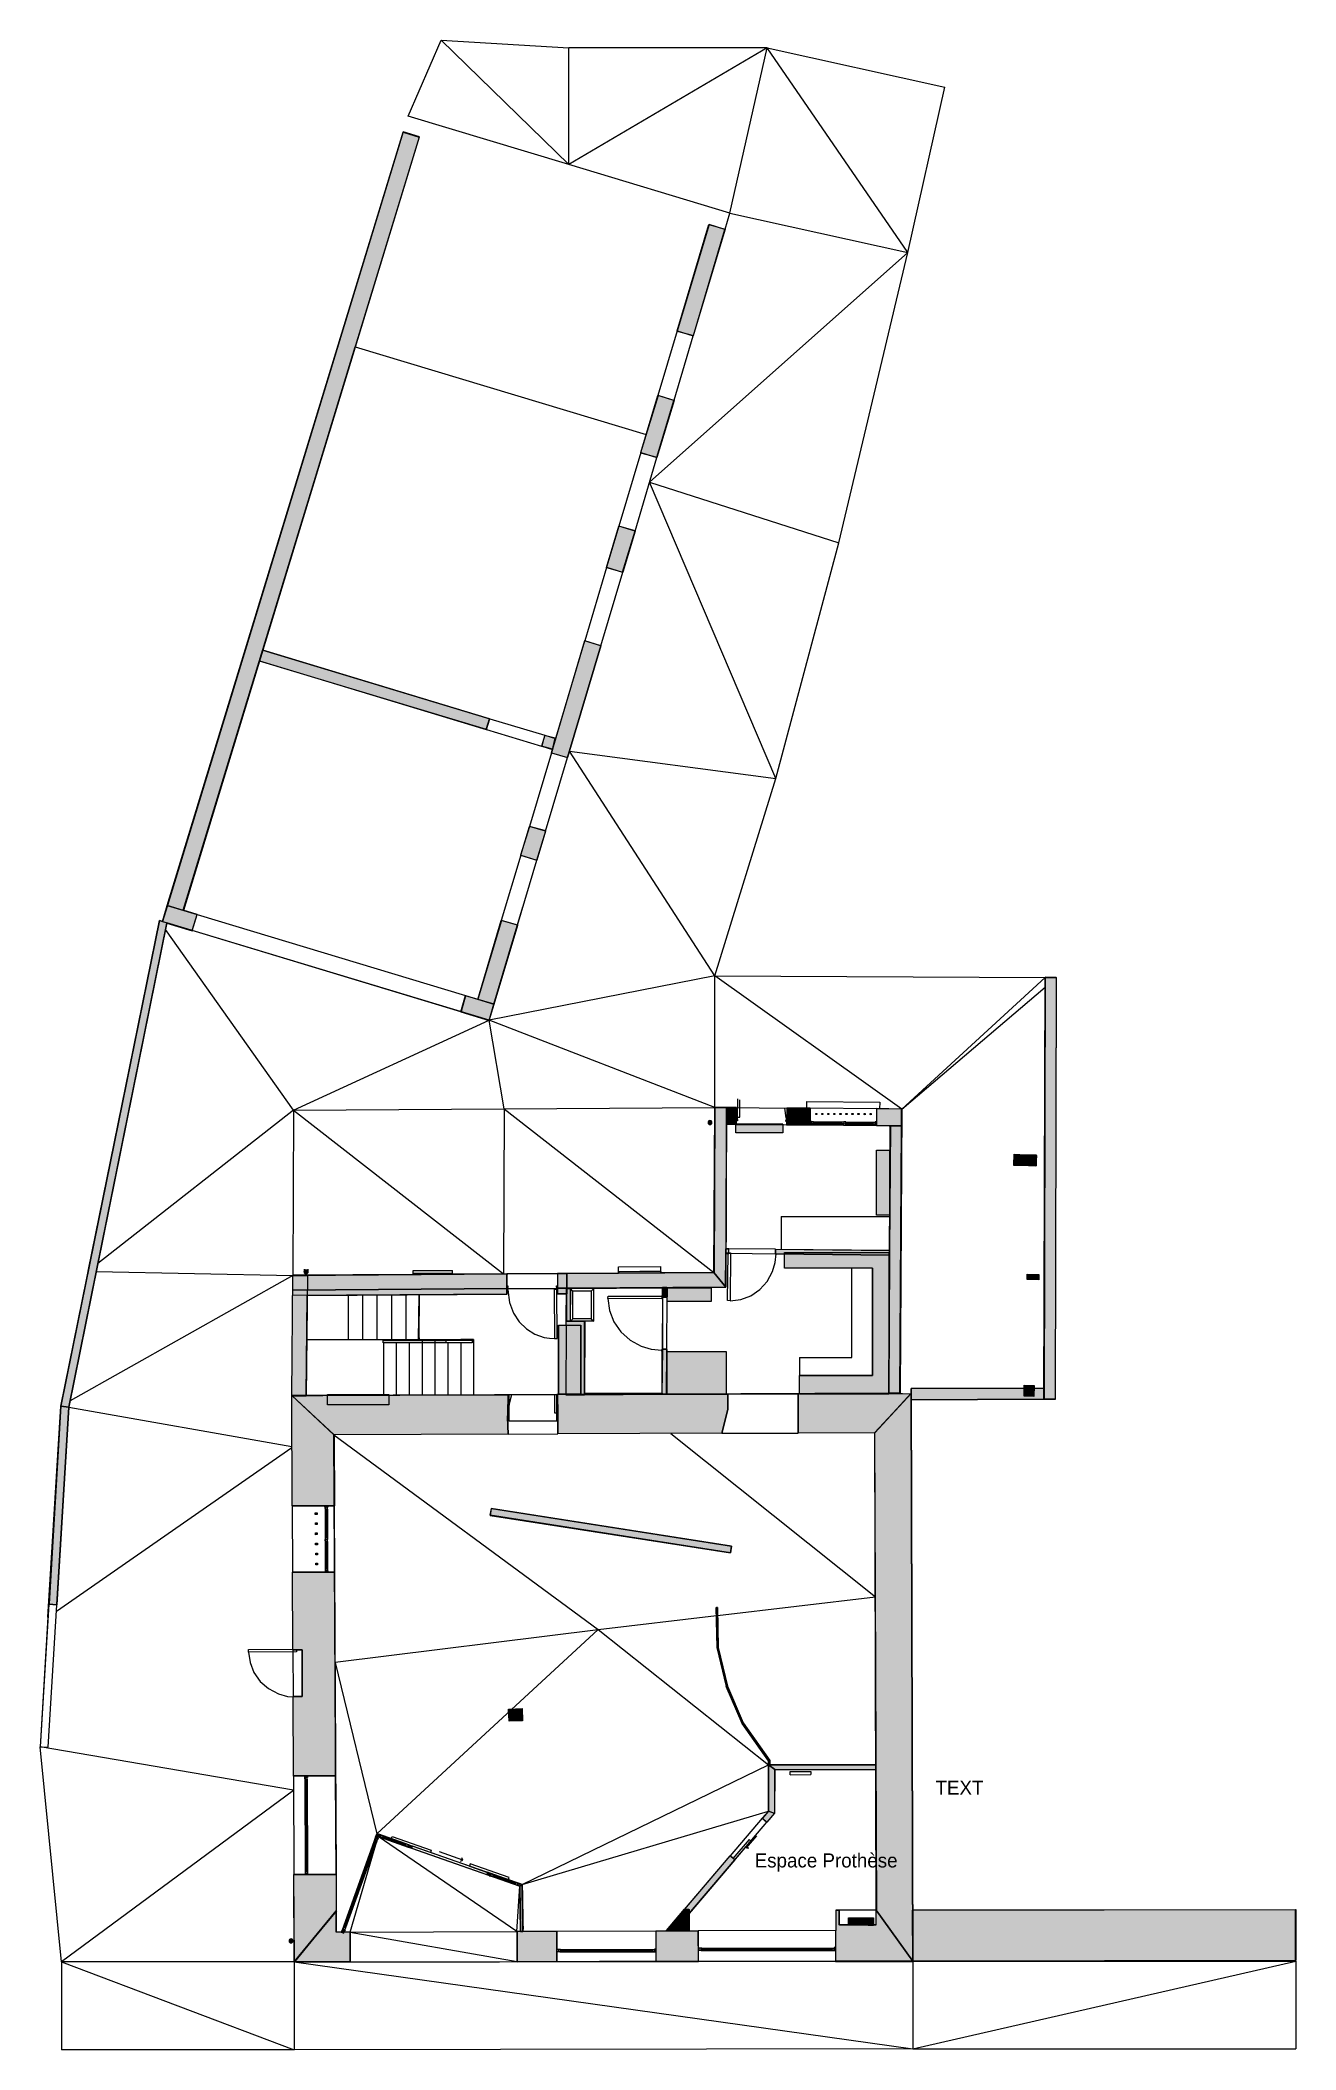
# Model space of a CAD drawing. Header units: metres. Extents: x 198 to 422, y -266 to 93.
import ezdxf

# ---------------------------------------------------------------- set-up
doc = ezdxf.new("R2010")
doc.units = ezdxf.units.M

msp = doc.modelspace()

# ---------------------------------------------------------------- texts
for s, p in [('TEXT', (357.74, -220.19)), ('Espace Prothèse', (325.52, -233.16))]:
    msp.add_text(s, height=2.5).set_placement(p)

# ---------------------------------------------------------------- blocks, each defined once
blk = doc.blocks.new('1nkLF26kH86xPYFQGzO_2Facd20807-b408-432e-949b-28fcd51190b3')
for points in [[(0, 0), (-4.169, 1.457)], [(-0.386, -0.194), (0, 0)], [(0, 0), (-0.181, 0.392)]]:
    blk.add_lwpolyline(points)
blk = doc.blocks.new('1HJRXghDv7YftmtbWYVyS95cc801a3-1dd1-4655-bfcc-9c3a5ec4bbe3')
for points in [[(-0.041, 0.43), (0, 0)], [(0, 0), (1.825, 2.138)], [(0, 0), (0.431, 0.027)]]:
    blk.add_lwpolyline(points)
blk = doc.blocks.new('0W9YKMtRbCwhpQCKAv0Z_C9b673cfa-9c0a-4343-9c05-329c5543a129')
for points in [[(0, 0), (-6.475, -0.009)], [(0, 0), (0.079, 0)], [(0, 0), (0.004, -2.665)], [(0.079, 0), (6.603, -9.091)], [(-103.594, -9.24), (-96.136, -0.13)], [(-96.136, -0.13), (-96.133, -0.13)], [(-96.128, -3.924), (-96.133, -0.13)], [(-7.113, -0.01), (-6.475, -0.009)], [(-7.113, -0.01), (-7.108, -3.623)], [(-6.471, -2.674), (-6.475, -0.009)], [(0.004, -2.665), (-6.471, -2.674)], [(-93.625, -3.915), (-96.128, -3.924)], [(-93.618, -9.226), (-93.625, -3.915)], [(-56.769, -3.791), (-63.926, -3.815)], [(-63.926, -3.815), (-63.918, -9.186)], [(-39.189, -3.731), (-56.769, -3.791)], [(-56.762, -9.177), (-56.769, -3.791)], [(-31.608, -3.706), (-39.189, -3.731)], [(-39.189, -3.731), (-39.182, -9.153)], [(-7.178, -3.623), (-31.608, -3.706)], [(-31.601, -9.143), (-31.608, -3.706)], [(-7.108, -3.623), (-7.178, -3.623)], [(-7.178, -3.623), (-7.171, -9.11)], [(-93.618, -9.226), (-103.594, -9.24)], [(-56.762, -9.177), (-63.918, -9.186)], [(-56.762, -9.177), (-39.182, -9.153)], [(-31.601, -9.143), (-39.182, -9.153)], [(-31.601, -9.143), (-7.171, -9.11)], [(6.603, -9.091), (-7.171, -9.11)]]:
    blk.add_lwpolyline(points)
blk = doc.blocks.new('3bfCSta7v96Oe5y87Bpsg2d51ea452-9067-4e92-a467-0ce9e6356cac')
for points in [[(-26.912, 4.718), (-26.981, -3.245)], [(0.064, 5.846), (0.064, 5.897)], [(0, 0), (0, 0.004)]]:
    blk.add_lwpolyline(points)
blk = doc.blocks.new('23$kJQX0r87OaR3VymPMtn20eab650-f451-4844-9dee-00f76d6d8a22')
for points in [[(0, 0), (0.071, 0)], [(10.632, 0.038), (23.426, 0.084)]]:
    blk.add_lwpolyline(points)
blk = doc.blocks.new('27oP4NRtH6Du83GSt_OvJOdf0d84ec-13e3-48ad-a690-e47fd4aac29e')
for points in [[(0, 0), (0, 2.817)], [(0, 2.817), (18.591, 2.817)], [(15.675, 0), (0, 0)], [(15.675, -19.088), (15.675, 0)], [(18.591, 2.817), (18.591, -22.444)], [(2.67, -22.444), (2.67, -19.088)], [(2.67, -19.088), (15.675, -19.088)], [(2.67, -22.338), (2.67, -22.359)], [(18.591, -22.444), (2.67, -22.444)], [(18.591, -22.266), (18.591, -22.301)]]:
    blk.add_lwpolyline(points)
blk = doc.blocks.new('1IyRnebSzBovDhlLS4NmBDc057975b-b017-4892-8016-167658c0c14f')
for points in [[(0, 0), (4.447, 0.036)], [(0, 0), (4.447, 0.036)], [(0.011, -1.312), (0, 0)], [(0.01, -1.288), (0, 0)], [(4.447, 0.036), (4.458, -1.276)], [(4.447, 0.036), (4.458, -1.276)], [(4.458, -1.276), (0.011, -1.312)], [(3.506, -1.284), (4.458, -1.276)]]:
    blk.add_lwpolyline(points)
blk = doc.blocks.new('1K8$FBnuLA2vz14gFGvNwX6b78e783-92cf-4000-9075-432dbcb94ccb')
for points in [[(39.835, 7.144), (70.141, 7.254)], [(82.699, 7.299), (70.141, 7.254)], [(70.151, 4.506), (70.141, 7.254)], [(82.699, 7.299), (102.858, 7.372)], [(82.699, 7.299), (82.724, 0.299)], [(102.858, 7.372), (96.377, 0.349)], [(-7.532, 6.973), (31.008, 7.112)], [(0, 0), (-7.532, 6.973)], [(30.892, 3.109), (30.95, 3.708)], [(30.95, 3.708), (31.008, 7.112)], [(31.147, 7.113), (31.008, 7.112)], [(31.147, 7.113), (31.164, 2.453)], [(39.704, 2.484), (39.687, 7.144)], [(39.835, 7.144), (39.687, 7.144)], [(39.835, 7.144), (39.897, 3.74)], [(39.897, 3.74), (39.899, 3.141)], [(69.112, 0.25), (70.151, 4.506)], [(31.042, 0.113), (0, 0)], [(31.042, 0.113), (30.892, 3.109)], [(31.042, 0.113), (39.852, 0.144)], [(31.164, 2.453), (39.704, 2.484)], [(39.899, 3.141), (39.852, 0.144)], [(69.112, 0.25), (39.852, 0.144)], [(69.112, 0.25), (82.724, 0.299)], [(96.377, 0.349), (82.724, 0.299)]]:
    blk.add_lwpolyline(points)
blk = doc.blocks.new('2wFImwzsX3kgyp5a_oCb3jf0b4a913-eb94-45b2-9b82-a68a6dfe1765')
for points in [[(-6.481, -7.023), (0, 0)], [(0, 0), (0, 0)], [(0, 0), (0.27, -101.207)], [(-6.254, -92.116), (-6.481, -7.023)], [(0.27, -101.207), (-6.254, -92.116)]]:
    blk.add_lwpolyline(points)
blk = doc.blocks.new('36bMtMMcPBphSFe_McEmtX9d4dda0f-37a5-421d-8c42-676a0797c952')
for points in [[(-0.208, 45.328), (7.324, 38.355)], [(-0.208, 45.328), (-0.208, 45.328)], [(-0.118, 25.653), (-0.208, 45.328)], [(7.324, 38.355), (7.382, 25.687)], [(-0.118, 25.653), (7.382, 25.687)], [(-0.118, 25.653), (-0.064, 13.833)], [(7.436, 13.867), (7.382, 25.687)], [(7.436, 13.867), (-0.064, 13.833)], [(0, 0), (-0.064, 13.833)], [(7.436, 13.867), (7.603, -22.446)], [(0, 0), (1.636, 0.008)], [(0, 0), (0.038, -8.32)], [(1.636, 0.008), (1.674, -8.312)], [(1.674, -8.312), (0.038, -8.32)], [(0.103, -22.481), (0.038, -8.32)], [(0.103, -22.481), (7.603, -22.446)], [(0.103, -22.481), (0.184, -40.061)], [(7.683, -40.026), (7.603, -22.446)], [(7.683, -40.026), (0.184, -40.061)], [(0.255, -55.629), (0.184, -40.061)], [(7.683, -40.026), (7.713, -46.519)], [(7.713, -46.519), (0.255, -55.629)]]:
    blk.add_lwpolyline(points)
blk = doc.blocks.new('1nM64Uedb8qh5zALt2vNk2d98ff28c-7c0f-4f37-ae2d-17bf7b91ff1f')
for points in [[(-68.248, -0.092), (0, 0)], [(0, 0), (0.013, -9.1)], [(-68.224, -9.192), (-68.248, -0.092)], [(0.013, -9.1), (-68.224, -9.192)]]:
    blk.add_lwpolyline(points)
blk = doc.blocks.new('2ldX5XMsDBZO4LeEoGcePS7758aef0-71b8-41f3-8053-1701b88290f6')
for points in [[(-52.447, 15.8598), (-38.895, 60.301)], [(-50.011, 15.1233), (-2.165, 0.6547)], [(0, 0), (0, 0)]]:
    blk.add_lwpolyline(points)
blk = doc.blocks.new('2u6Rn9qjHAvRcMFbBlaeb8d6e7cc9f-987a-4e93-a1e2-e146367db06b')
for points in [[(-28.659, 8.655), (-22.776, 22.1712)], [(-22.776, 22.1712), (0, 20.7818)], [(0, 0), (-22.776, 22.1712)], [(0, 0), (0, 20.7818)], [(35.282, 20.7818), (0, 20.7818)], [(35.282, 20.7818), (0, 0)], [(28.659, -8.6549), (35.282, 20.7818)], [(35.282, 20.7818), (66.977, 13.7922)], [(60.354, -15.6444), (35.282, 20.7818)], [(60.354, -15.6444), (66.977, 13.7922)], [(0, 0), (-28.659, 8.655)], [(28.659, -8.6549), (0, 0)], [(27.802, -11.5297), (28.659, -8.6549)], [(28.659, -8.6549), (60.354, -15.6444)], [(14.361, -56.6146), (60.354, -15.6444)], [(48.077, -67.4333), (60.354, -15.6444)], [(18.712, -42.0202), (22.142, -30.5129)], [(36.854, -109.4076), (14.361, -56.6146)], [(14.361, -56.6146), (48.077, -67.4333)], [(36.854, -109.4076), (48.077, -67.4333)], [(25.959, -144.6196), (0.062, -104.5743)], [(0.062, -104.5743), (36.854, -109.4076)], [(25.959, -144.6196), (36.854, -109.4076)], [(-13.379, -149.6591), (-8.204, -132.302)], [(-85.698, -197.2463), (-72.977, -134.7711)], [(-72.977, -134.7711), (-72.977, -134.7711)], [(-72.977, -134.7711), (-72.977, -134.7711)], [(-14.236, -152.5341), (-71.631, -135.1781)], [(-49.087, -168.5576), (-71.867, -136.3412)], [(25.959, -144.6196), (-14.236, -152.5341)], [(25.959, -144.6196), (84.829, -144.9157)], [(59.278, -168.3547), (25.959, -144.6196)], [(25.959, -168.0586), (25.959, -144.6196)], [(59.278, -168.3547), (84.829, -144.9157)], [(59.278, -168.3547), (84.824, -146.6261)], [(86.829, -144.9211), (84.829, -144.9157)], [(86.829, -144.9211), (86.626, -220.0573)], [(-49.087, -168.5576), (-14.236, -152.5341)], [(-14.236, -152.5341), (-14.235, -152.5295)], [(-11.564, -168.3081), (-14.236, -152.5341)], [(25.959, -168.0586), (-14.236, -152.5341)], [(-49.087, -168.5576), (-11.564, -168.3081)], [(-11.564, -168.3081), (-11.695, -197.7493)], [(-11.564, -168.3081), (25.959, -168.0586)], [(-11.564, -168.3081), (25.828, -197.4993)], [(28.059, -168.0773), (28.069, -168.0774)], [(33.873, -168.1289), (38.834, -168.173)], [(59.278, -168.3547), (59.002, -219.0103)], [(59.265, -168.3546), (59.278, -168.3547)], [(-49.087, -168.5576), (-83.929, -195.8603)], [(-49.087, -168.5576), (-49.218, -197.9983)], [(-49.087, -168.5576), (-11.695, -197.7493)], [(-85.698, -197.2463), (-90.511, -221.2893)], [(-49.218, -197.9983), (-88.898, -220.3793)], [(-85.627, -197.1913), (-85.698, -197.2463)], [(-85.698, -197.2463), (-85.639, -197.2473)], [(-84.216, -197.2763), (-49.218, -197.9983)], [(-49.218, -197.9983), (-49.218, -197.9983)], [(-49.204, -197.9983), (-27.749, -197.8563)], [(-27.749, -197.8563), (-49.204, -197.9983)], [(-20.737, -197.8093), (8.845, -197.6123)], [(-11.695, -197.7493), (-20.737, -197.8093)], [(-11.695, -197.7493), (8.845, -197.6123)], [(16.384, -197.5623), (25.828, -197.4993)], [(16.384, -197.5623), (25.828, -197.4993)], [(-92.864, -258.9373), (-90.511, -221.2893)], [(-90.511, -221.2893), (-90.511, -221.2893)], [(-90.511, -221.2893), (-90.511, -221.2893)], [(-90.511, -221.2893), (-90.511, -221.2893)], [(-49.359, -228.5553), (-89.123, -221.5343)], [(59.002, -219.0103), (59.424, -219.0263)], [(-49.359, -228.7393), (-91.339, -257.8783)], [(-92.864, -258.9373), (-94.213, -282.0343)], [(-92.803, -258.8953), (-92.864, -258.9373)], [(-92.864, -258.9373), (-92.864, -258.9373)], [(-92.864, -258.9373), (-92.864, -258.9373)], [(-90.414, -320.3763), (-94.213, -282.0343)], [(-49.078, -289.7693), (-94.213, -282.0343)], [(-49.078, -289.8333), (-90.414, -320.3763)], [(-90.414, -320.3763), (-90.414, -320.3763)], [(-90.414, -320.3763), (-90.414, -336.0303)], [(-90.414, -320.3763), (-48.938, -336.0303)], [(-48.938, -320.3763), (-90.414, -320.3763)], [(-48.938, -320.3763), (-12.4, -320.3263)], [(-48.938, -320.3763), (-48.938, -336.0303)], [(-48.938, -320.3763), (-48.938, -320.3763)], [(-48.938, -320.3763), (61.259, -335.8813)], [(61.259, -335.8813), (129.496, -320.2273)], [(61.259, -320.2273), (129.496, -320.2273)], [(61.259, -320.2273), (61.259, -335.8813)], [(129.496, -320.2273), (129.496, -335.8813)], [(-48.938, -336.0303), (-90.414, -336.0303)], [(61.259, -335.8813), (-48.938, -336.0303)], [(61.259, -335.8813), (129.496, -335.8813)]]:
    blk.add_lwpolyline(points)
blk = doc.blocks.new('0yS73T42j5ZR7EImkDESR3f24d535b-6cc6-41a8-a9c7-49be4c35a428')
for points in [[(-1.663, -0.011), (0, 0)], [(0, 0), (0.006, -1)], [(-48.818, -0.324), (-10.693, -0.071)], [(-48.811, -1.324), (-48.818, -0.324)], [(-10.687, -1.071), (-48.811, -1.324)], [(-10.687, -1.071), (-10.693, -0.071)], [(-1.663, -0.011), (-1.657, -1.011)], [(0.006, -1), (-1.657, -1.011)]]:
    blk.add_lwpolyline(points)
blk = doc.blocks.new('3JRv7f9CrF5uhNJzVgCKnR20b0ff1a-eec7-4f75-a862-6ded6461f9a0')
for points in [[(-3.245, 0), (-3.709, 0.464)], [(-3.709, -5.382), (-3.709, 0.464)], [(0.465, 0.464), (-3.709, 0.464)], [(0, 0), (-3.245, 0)], [(-3.245, -4.927), (-3.245, 0)], [(0, 0), (0.465, 0.464)], [(0, 0), (0, -4.927)], [(0.465, -5.392), (0.465, 0.464)], [(-3.245, -4.927), (-3.7, -5.382)], [(0, -4.927), (-3.245, -4.927)], [(0.465, -5.392), (-1.84, -5.392)], [(0, -4.927), (0.465, -5.392)]]:
    blk.add_lwpolyline(points)
blk = doc.blocks.new('0iQYSf$RH95PvMvU46Y9ee51ddd7c5-9580-4bee-bb02-5f7c83363726')
for points in [[(-0.005, 0.559), (3.664, 0.589)], [(0, 0), (-0.005, 0.559)], [(0, 0), (3.668, 0.03)], [(3.664, 0.589), (3.668, 0.03)]]:
    blk.add_lwpolyline(points)
blk = doc.blocks.new('3rBjXll_L5f931MLeRKy$692f493bb-b63e-46cb-b650-adf0ce260edb')
for points in [[(-16.49, -54.0774), (0, 0)], [(0, 0), (51.834, -15.6239)], [(23.954, -66.2685), (33.767, -69.2263)]]:
    blk.add_lwpolyline(points)
blk = doc.blocks.new('02K7I2PIX7q8VYvkQnlx0N7f77625c-1d2c-4e66-8da7-279ccf04a2f4')
for points in [[(0.062, 0.025), (-0.029, -0.016)], [(-0.009, -0.007), (0, 0)], [(0, 0), (0.016, 0.004)], [(0.161, 0.039), (0.062, 0.025)], [(0.259, 0.025), (0.161, 0.039)], [(0.35, -0.016), (0.259, 0.025)], [(0.284, 0.014), (0.299, 0.01)], [(0.299, 0.01), (0.315, -0.001)], [(-0.158, -0.166), (-0.186, -0.261)], [(-0.186, -0.261), (-0.186, -0.361)], [(-0.186, -0.263), (-0.186, -0.262)], [(-0.186, -0.307), (-0.186, -0.263)], [(-0.186, -0.361), (-0.158, -0.456)], [(-0.186, -0.363), (-0.186, -0.362)], [(-0.183, -0.37), (-0.186, -0.363)], [(-0.104, -0.082), (-0.158, -0.166)], [(-0.158, -0.456), (-0.104, -0.54)], [(-0.148, -0.476), (-0.151, -0.467)], [(-0.135, -0.491), (-0.148, -0.476)], [(-0.131, -0.124), (-0.125, -0.109)], [(-0.125, -0.109), (-0.116, -0.101)], [(-0.029, -0.016), (-0.104, -0.082)], [(-0.104, -0.54), (-0.029, -0.605)], [(-0.056, -0.586), (-0.068, -0.571)], [(-0.046, -0.591), (-0.056, -0.586)], [(-0.029, -0.605), (0.062, -0.647)], [(0.062, -0.647), (0.161, -0.661)], [(0.101, -0.656), (0.09, -0.651)], [(0.115, -0.654), (0.101, -0.656)], [(0.161, -0.661), (0.259, -0.647)], [(0.259, -0.647), (0.35, -0.605)], [(0.288, -0.637), (0.279, -0.638)], [(0.299, -0.629), (0.288, -0.637)], [(0.425, -0.082), (0.35, -0.016)], [(0.35, -0.605), (0.425, -0.54)], [(0.401, -0.061), (0.415, -0.071)], [(0.415, -0.071), (0.42, -0.077)], [(0.479, -0.166), (0.425, -0.082)], [(0.425, -0.54), (0.479, -0.456)], [(0.441, -0.521), (0.435, -0.525)], [(0.459, -0.487), (0.441, -0.521)], [(0.445, -0.113), (0.471, -0.149)], [(0.471, -0.149), (0.474, -0.158)], [(0.507, -0.261), (0.479, -0.166)], [(0.479, -0.456), (0.507, -0.361)], [(0.488, -0.435), (0.482, -0.445)], [(0.497, -0.396), (0.488, -0.435)], [(0.49, -0.201), (0.504, -0.241)], [(0.504, -0.241), (0.504, -0.251)], [(0.507, -0.361), (0.507, -0.261)], [(0.507, -0.299), (0.509, -0.339)], [(0.509, -0.339), (0.507, -0.35)]]:
    blk.add_lwpolyline(points)
blk = doc.blocks.new('334cZDVhXBLfNy1SU84r_M6b51949b-75fa-4dcb-a479-80b835e8650e')
for points in [[(-23.651, 1.902), (0.006, 2)], [(-23.643, -0.098), (-23.651, 1.902)], [(0, 0), (-23.643, -0.098)], [(0.006, 2), (0, 0)]]:
    blk.add_lwpolyline(points)
blk = doc.blocks.new('3Pk2H1uwz0GvcES3NUMlyM71e893b4-7a52-476e-b95f-5f19fb3ba883')
for points in [[(0, 0), (0.203, 75.1356)], [(0.203, 75.1356), (2.203, 75.1302)], [(2.203, 75.1302), (2, -0.006)], [(2, -0.006), (0, 0)]]:
    blk.add_lwpolyline(points)
blk = doc.blocks.new('3SYlZvpxX2kvZD_Jk4svngbbadaf7d-5ea8-46d1-ba34-9a9288293ea4')
for points in [[(-3.544, -35.146), (-1.391, 0.182)], [(0, 0), (-2.147, -35.231)], [(-1.391, 0.182), (0, 0)], [(-3.544, -35.146), (-5.093, -60.563)], [(-3.696, -60.648), (-2.147, -35.231)], [(-3.544, -35.146), (-2.147, -35.231)], [(-5.093, -60.563), (-3.696, -60.648)]]:
    blk.add_lwpolyline(points)
blk = doc.blocks.new('0vPQ$sfxfDJxDq_wtpqpUL7968a2d7-8a38-4765-9e75-a17f1886d290')
for points in [[(-17.534, -86.5182), (0, 0)], [(0, 0), (1.346, -0.407)], [(1.346, -0.407), (-16.143, -86.7002)], [(-16.143, -86.7002), (-17.534, -86.5182)]]:
    blk.add_lwpolyline(points)
blk = doc.blocks.new('07Wj3kVO96HQ_KQfX4cyAt832d1f69-6557-428f-bcb1-7cfa2623ce1a')
for points in [[(-53.16, 16.0755), (-52.292, 18.947)], [(-52.292, 18.947), (-46.978, 17.3402)], [(-53.16, 16.0755), (-47.847, 14.4686)], [(-47.847, 14.4686), (-46.978, 17.3402)], [(0, 0), (-47.847, 14.4686)], [(0, 0), (0.868, 2.8716)], [(0, 0), (5.048, -1.5265)], [(0.868, 2.8716), (5.916, 1.3451)], [(5.048, -1.5265), (5.916, 1.3451)]]:
    blk.add_lwpolyline(points)
blk = doc.blocks.new('2NBTzMBV97wBYwVAEn89nHe7c19db0-5262-4b76-b2d2-7fc3ffa2b7d1')
for points in [[(-13.864, -0.034), (0, 0)], [(0, 0), (0, -0.2)], [(-13.865, -0.234), (-13.864, -0.034)], [(0, -0.2), (-13.865, -0.234)]]:
    blk.add_lwpolyline(points)
blk = doc.blocks.new('0xHiJX$4jF$QU53311Djx9a27b6637-6ae3-4784-bab9-8da4682eda8f')
for points in [[(0, 0), (-0.061, -12.354)], [(0, 0), (0.004, 0.696)], [(0, 0), (2.6, -0.013)], [(0.004, 0.696), (3.304, 0.68)], [(3.304, 0.68), (3.239, -12.371)], [(2.6, -0.013), (2.539, -12.367)], [(2.539, -12.367), (-0.061, -12.354)], [(-0.061, -12.383), (-0.061, -12.354)], [(3.239, -12.371), (-0.061, -12.383)]]:
    blk.add_lwpolyline(points)
blk = doc.blocks.new('3JEoouhm961918KKKuAUH_0aafb469-56fb-4eac-b4fa-de9067ce3f8c')
for points in [[(-0.007, -1.659), (0, 0)], [(0, 0), (0.8, 0.005)], [(0.8, 0.005), (0.793, -1.662)], [(-0.007, -1.659), (-0.042, -11.049)], [(-0.007, -1.659), (0.793, -1.662)], [(0.758, -11.052), (0.793, -1.662)], [(-0.072, -19.02), (-0.042, -11.049)], [(0.758, -11.052), (-0.042, -11.049)], [(0.758, -11.052), (0.728, -19.017)], [(0.728, -19.017), (-0.072, -19.02)]]:
    blk.add_lwpolyline(points)
blk = doc.blocks.new('37SHVSPqH1OfsD94Uy6T3F329e981a-41fb-4761-8c01-174c45dd4554')
for points in [[(-8.356, -1.494), (-8.356, 0)], [(-8.356, 0), (0, 0)], [(0, 0), (-8.26, 0)], [(0, 0), (0, -1.494)], [(0, 0), (0, -1.494)], [(-8.356, -1.494), (-8.356, -0.015)], [(0, -1.494), (-8.356, -1.494)], [(0, -1.494), (-8.356, -1.494)]]:
    blk.add_lwpolyline(points)
blk = doc.blocks.new('0kKrY$BWP9rRsiO30lr7MU7e0881ac-f36a-43cd-afbe-1bda77a22976')
for points in [[(-42.035, -137.848), (0, 0)], [(0, 0), (2.872, -0.8673)], [(2.872, -0.8673), (-39.164, -138.7163)], [(-39.164, -138.7163), (-42.035, -137.848)]]:
    blk.add_lwpolyline(points)
blk = doc.blocks.new('12uoOI4ab2RfdnZUsxVkGm8d4393f6-a300-4244-afce-6368a9b68a57')
for points in [[(-5.663, -18.9934), (0, 0)], [(0, 0), (2.872, -0.8673)], [(2.872, -0.8673), (-2.788, -19.8505)], [(-5.663, -18.9934), (-9.093, -30.5006)], [(-5.663, -18.9934), (-2.788, -19.8505)], [(-12.128, -40.6785), (-9.093, -30.5006)], [(-6.218, -31.3578), (-9.253, -41.5356)], [(-6.218, -31.3578), (-9.093, -30.5006)], [(-12.128, -40.6785), (-16.039, -53.79669)], [(-13.164, -54.65381), (-9.253, -41.5356)], [(-12.128, -40.6785), (-9.253, -41.5356)], [(-18.223, -61.12361), (-16.039, -53.79669)], [(-13.164, -54.65381), (-16.039, -53.79669)], [(-13.164, -54.65381), (-15.348, -61.98073)], [(-18.223, -61.12361), (-22.134, -74.2418)], [(-19.259, -75.0989), (-15.348, -61.98073)], [(-18.223, -61.12361), (-15.348, -61.98073)], [(-28.075, -94.1689), (-22.134, -74.2418)], [(-19.259, -75.0989), (-25.2, -95.026)], [(-19.259, -75.0989), (-22.134, -74.2418)], [(-28.075, -94.1689), (-31.986, -107.2871)], [(-29.111, -108.1442), (-25.2, -95.026)], [(-28.075, -94.1689), (-25.2, -95.026)], [(-33.524, -112.4454), (-31.986, -107.2871)], [(-29.111, -108.1442), (-31.986, -107.2871)], [(-29.111, -108.1442), (-30.649, -113.3025)], [(-33.524, -112.4454), (-36.986, -124.059)], [(-34.111, -124.9161), (-30.649, -113.3025)], [(-33.524, -112.4454), (-30.649, -113.3025)], [(-41.181, -138.1283), (-36.986, -124.059)], [(-34.111, -124.9161), (-38.309, -138.9967)], [(-34.111, -124.9161), (-36.986, -124.059)], [(-38.309, -138.9967), (-41.181, -138.1283)]]:
    blk.add_lwpolyline(points)
blk = doc.blocks.new('1yyiIIYYX3gBM9TtVYFMem73094365-e6cc-426d-b347-042cf1eb78a1')
for points in [[(0, 0), (0.584, 1.9131)], [(40.451, -12.1929), (0, 0)], [(0.584, 1.9131), (41.028, -10.278)], [(40.451, -12.1929), (41.028, -10.278)], [(40.451, -12.1929), (50.264, -15.1507)], [(50.841, -13.2358), (50.264, -15.1507)], [(50.841, -13.2358), (52.755, -13.8127)], [(52.755, -13.8127), (52.184, -15.7293)], [(52.184, -15.7293), (50.264, -15.1507)]]:
    blk.add_lwpolyline(points)
blk = doc.blocks.new('2ccAdsXC9FWuQ25PnBqHgv8a800a02-45fc-4e2d-bd41-807d61048e4d')
for points in [[(-2.081, 0.047), (-2.06, 0.984)], [(0, 0), (-2.081, 0.047)], [(-2.06, 0.984), (0.022, 0.936)], [(0.022, 0.936), (0, 0)]]:
    blk.add_lwpolyline(points)
blk = doc.blocks.new('3dVrJvZ0b84RcvRX1kJ7W244b599af-2dd9-46e3-bc60-f6a4082fe877')
for points in [[(-1.765, 0.041), (-1.72, 1.992)], [(0, 0), (-1.765, 0.041)], [(-1.72, 1.992), (0.045, 1.951)], [(0.045, 1.951), (0, 0)]]:
    blk.add_lwpolyline(points)
blk = doc.blocks.new('0X_g2VaDH7NPuIPiqYGhwQa0718f55-43a9-49a2-b210-7d988513faa6')
for points in [[(-3.944, 0.09), (-3.899, 2.041)], [(0, 0), (-3.944, 0.09)], [(-3.899, 2.041), (0.045, 1.951)], [(0.045, 1.951), (0, 0)]]:
    blk.add_lwpolyline(points)
blk = doc.blocks.new('32wZ4SY65CmeP1KeN5Ud7G18e20010-a6d2-425e-8dbb-1c6dd7bac71b')
for points in [[(-3.94, 0.189), (-3.846, 2.138)], [(0, 0), (-3.94, 0.189)], [(-3.846, 2.138), (0.094, 1.949)], [(0.094, 1.949), (0, 0)]]:
    blk.add_lwpolyline(points)
blk = doc.blocks.new('1EQMLlt1zF2RslVMK3jRvh72fc5769-252b-4044-bffe-e77cdf183766')
for points in [[(-0.197, 0), (-0.288, -0.041)], [(-0.099, 0.015), (-0.197, 0)], [(0, 0), (-0.099, 0.015)], [(0.09, -0.041), (0, 0)], [(-0.417, -0.19), (-0.445, -0.286)], [(-0.445, -0.286), (-0.445, -0.385)], [(-0.445, -0.385), (-0.417, -0.481)], [(-0.363, -0.106), (-0.417, -0.19)], [(-0.417, -0.481), (-0.363, -0.565)], [(-0.288, -0.041), (-0.363, -0.106)], [(-0.363, -0.565), (-0.288, -0.63)], [(-0.288, -0.63), (-0.197, -0.671)], [(-0.197, -0.671), (-0.099, -0.685)], [(-0.099, -0.685), (0, -0.671)], [(0, -0.671), (0.09, -0.63)], [(0.166, -0.106), (0.09, -0.041)], [(0.09, -0.63), (0.166, -0.565)], [(0.219, -0.19), (0.166, -0.106)], [(0.166, -0.565), (0.219, -0.481)], [(0.248, -0.286), (0.219, -0.19)], [(0.219, -0.481), (0.248, -0.385)], [(0.248, -0.385), (0.248, -0.286)]]:
    blk.add_lwpolyline(points)
blk = doc.blocks.new('3Boa4J2FT3QOCc8GNCz1Cl4e4629e8-bebe-4ae5-b961-5a60677612f4')
for points in [[(0, 0), (0, -0.504)], [(-0.7, -0.001), (-0.7, -0.504)], [(-0.697, -0.468), (-0.7, -0.504)], [(-0.7, -0.504), (-0.699, -0.532)], [(-0.699, -0.532), (-0.697, -0.543)], [(-0.693, -0.434), (-0.695, -0.447)], [(-0.679, -0.394), (-0.693, -0.434)], [(-0.686, -0.589), (-0.678, -0.628)], [(-0.678, -0.628), (-0.672, -0.638)], [(-0.661, -0.342), (-0.664, -0.351)], [(-0.635, -0.306), (-0.661, -0.342)], [(-0.649, -0.68), (-0.631, -0.714)], [(-0.631, -0.714), (-0.624, -0.718)], [(-0.605, -0.264), (-0.609, -0.27)], [(-0.591, -0.254), (-0.605, -0.264)], [(-0.489, -0.183), (-0.505, -0.194)], [(-0.474, -0.179), (-0.489, -0.183)], [(-0.489, -0.822), (-0.478, -0.83)], [(-0.478, -0.83), (-0.469, -0.831)], [(-0.305, -0.847), (-0.291, -0.849)], [(-0.291, -0.849), (-0.279, -0.844)], [(-0.19, -0.193), (-0.206, -0.189)], [(-0.181, -0.2), (-0.19, -0.193)], [(-0.144, -0.784), (-0.134, -0.779)], [(-0.134, -0.779), (-0.121, -0.764)], [(-0.065, -0.302), (-0.073, -0.294)], [(-0.059, -0.317), (-0.065, -0.302)], [(-0.055, -0.684), (-0.042, -0.669)], [(-0.042, -0.669), (-0.039, -0.66)], [(-0.007, -0.563), (-0.004, -0.556)], [(-0.004, -0.456), (-0.004, -0.455)], [(0, -0.504), (-0.004, -0.456)], [(-0.004, -0.552), (0, -0.504)], [(-0.004, -0.556), (-0.004, -0.554)]]:
    blk.add_lwpolyline(points)
blk = doc.blocks.new('1sYrFRwoL9lvBtPnXkbcZide7706ae-422b-4898-899a-89f0e9ce1909')
for points in [[(-0.197, 0), (-0.288, -0.041)], [(-0.099, 0.014), (-0.197, 0)], [(0, 0), (-0.099, 0.014)], [(0.091, -0.041), (0, 0)], [(-0.417, -0.19), (-0.445, -0.286)], [(-0.445, -0.286), (-0.445, -0.385)], [(-0.445, -0.385), (-0.417, -0.481)], [(-0.363, -0.106), (-0.417, -0.19)], [(-0.417, -0.481), (-0.363, -0.565)], [(-0.288, -0.041), (-0.363, -0.106)], [(-0.363, -0.565), (-0.288, -0.63)], [(-0.288, -0.63), (-0.197, -0.671)], [(-0.197, -0.671), (-0.099, -0.686)], [(-0.099, -0.686), (0, -0.671)], [(0, -0.671), (0.091, -0.63)], [(0.166, -0.106), (0.091, -0.041)], [(0.091, -0.63), (0.166, -0.565)], [(0.22, -0.19), (0.166, -0.106)], [(0.166, -0.565), (0.22, -0.481)], [(0.248, -0.286), (0.22, -0.19)], [(0.22, -0.481), (0.248, -0.385)], [(0.248, -0.385), (0.248, -0.286)]]:
    blk.add_lwpolyline(points)
blk = doc.blocks.new('0LWic26S18phrOlGA6vWu987802bee-40f9-4971-960b-539d6c16ea1b')
for points in [[(-16.424, 1.498), (0.006, 1.591)], [(0, 0), (-0.035, -9.39)], [(-13.865, -4.358), (-13.865, -4.361)]]:
    blk.add_lwpolyline(points)
blk = doc.blocks.new('1mJO1bb2nEaOLHnIi3X3456573edd1-e1ba-4ed7-b4ce-6aaa1b7faddd')
for points in [[(-6.869, 0), (-4.6, 0)], [(-4.6, 0), (-4.6, -0.115)], [(-4.6, 0), (-2.3, 0)], [(-2.3, 0), (-2.3, -0.115)], [(-2.3, 0), (0, 0)], [(0, 0), (0, -9.923)], [(0, 0), (2.3, 0)], [(2.3, 0), (2.3, -9.915)], [(2.3, 0), (4.6, 0)], [(4.6, 0), (4.6, -0.115)], [(4.6, 0), (6.9, 0)], [(6.9, 0), (6.9, -0.115)], [(9.2, 0), (6.9, 0)], [(9.2, 0), (9.2, -9.89)], [(-4.6, -0.615), (-4.6, -9.939)], [(-2.3, -0.615), (-2.3, -9.931)], [(4.6, -0.615), (4.6, -9.906)], [(6.9, -0.615), (6.9, -9.898)]]:
    blk.add_lwpolyline(points)
blk = doc.blocks.new('3Qzr$iCyb1PR1pXCli9md$c271c45d-f7dd-40ca-a8af-779c4ff55dae')
blk.add_lwpolyline([(0, 0), (0.032, 0)])
blk = doc.blocks.new('2BRli61$XE7wu6QpRe0iT275305521-9de6-4736-bcf0-ebf5146f765b')
for points in [[(-29.086, 18.834), (-29.058, 24.964)], [(-29.086, 18.834), (-39.527, 18.775)], [(0, 0), (-39.598, -0.178)]]:
    blk.add_lwpolyline(points)
blk = doc.blocks.new('2oD0BDJ_TFgA8nCbxkrR0F467e7a59-57bc-4ffa-80c9-ea394995decc')
for points in [[(-26.18, 0.826), (-26.18, 0.826)], [(-14.061, 0.906), (-14.06, 0.906)], [(-10.601, 0.917), (-1.571, 0.945)], [(0, 0), (-0.027, -4.89)], [(-26.223, -7.82), (-26.185, -0.174)], [(-26.223, -7.82), (-26.223, -8.138)], [(-1.721, -17.98), (-10.261, -18.037)]]:
    blk.add_lwpolyline(points)
blk = doc.blocks.new('395YDi_0H9kfiPDRyiryu$b433e575-3463-4041-9f2d-5241be63e5c3')
for points in [[(4.992, 17.029), (-1.135, -0.004)], [(0, 0), (4.992, 17.029)], [(4.992, 17.029), (5.141, 16.977)], [(29.699, 0.1), (4.992, 17.029)], [(5.141, 16.977), (30.231, 8.208)], [(29.699, 0.1), (30.231, 8.208)], [(0, 0), (29.699, 0.1)], [(0, 0), (29.707, -5.271)], [(0, 0), (0, 0)], [(29.699, 0.1), (29.699, 0.1)], [(0.007, -5.311), (29.707, -5.271)], [(0.007, -5.311), (0.007, -5.311)]]:
    blk.add_lwpolyline(points)
blk = doc.blocks.new('3pYOFlmZn7Bx7ob$mFu4SLabbb5523-0e4b-4cac-b1c8-c82d4077a3ca')
blk.add_lwpolyline([(0, 0), (0, 0)])
blk = doc.blocks.new('1fgTWjn0T0Yxw4ZvDnCkK_8a9a055e-0cfa-478f-9f41-175da9505fc7')
for points in [[(0, 0), (0, 0)], [(0.426, 0.001), (0.426, 0.001)]]:
    blk.add_lwpolyline(points)
blk = doc.blocks.new('23e1UjQU56aeIyrpI$sEvR106ae089-caaa-443d-8e3d-841feba05734')
for points in [[(-47.051, 34.725), (0, 0)], [(12.97, 34.942), (49.404, 5.848)], [(21.289, 2.52), (49.404, 5.848)], [(-46.865, -5.84), (0, 0)], [(0, 0), (-39.401, -36.397)], [(0, 0), (21.09, 2.496)], [(0, 0), (30.377, -24.136)], [(-46.865, -5.859), (-39.401, -36.397)], [(-13.524, -45.441), (30.377, -24.136)], [(30.382, -24.136), (30.377, -24.136)], [(49.484, -24.056), (30.582, -24.135)], [(-13.524, -45.441), (30.355, -32.352)], [(-39.401, -36.397), (-39.401, -36.397)], [(-13.524, -45.441), (-39.401, -36.397)], [(-42.889, -46.093), (-45.711, -53.939)], [(12.101, -53.744), (12.202, -53.626)], [(-46.654, -53.941), (-46.654, -53.943)]]:
    blk.add_lwpolyline(points)
blk = doc.blocks.new('3UczZg3OTCje5JedZjKF1Kf5cb1e6f-5c91-4b3a-8f1a-f9680f91077a')
for points in [[(0, 0), (-1.097, 0.803)], [(-1.097, 0.803), (18.01, 0.753)], [(18.012, -0.047), (0, 0)], [(18.01, 0.753), (18.012, -0.047)]]:
    blk.add_lwpolyline(points)
blk = doc.blocks.new('1s42f5xqX2QwBiuRU1VGjK5f1c1b41-01d3-4b41-85cf-44df8dccc4e6')
for points in [[(0, 0), (0.01, 1.1984)], [(0.01, 1.1984), (12.992, 1.0858)], [(12.992, 1.0858), (12.981, -0.1193)]]:
    blk.add_lwpolyline(points)
blk = doc.blocks.new('3y07$XQbbCsfTBNM6Uwd1T59afd38c-ff4a-4202-a23b-b4cd00d7490b')
for points in [[(-28.304, 2.412), (-2.089, 2.587)], [(-28.286, -0.188), (-28.304, 2.412)], [(0, 0), (-28.286, -0.188)], [(-2.089, 2.587), (0, 0)]]:
    blk.add_lwpolyline(points)
blk = doc.blocks.new('01cbKaCMr7i8R402gT$g2L38d06068-df1f-437c-bd7e-4144e893e4e1')
for points in [[(-0.131, -29.4407), (0, 0)], [(0, 0), (2.1, -0.0093)], [(2.1, -0.0093), (1.958, -32.0277)], [(1.958, -32.0277), (-0.131, -29.4407)]]:
    blk.add_lwpolyline(points)
blk = doc.blocks.new('1Ebj_OicH1OgVxVaPlSN1h7f14754d-7403-40d6-8cf6-890e91b6ffff')
for points in [[(0, 0), (13.657, 0)], [(13.657, 0), (13.657, -0.115)], [(13.657, -0.615), (13.657, -9.948)], [(-0.086, -9.987), (2.852, -9.987)]]:
    blk.add_lwpolyline(points)
blk = doc.blocks.new('15wS238k13WP17oiPya8n8a59217ed-1e78-4268-b8e5-3a1842c3586c')
for points in [[(0, 0), (0.003, 0.8)], [(0.523, -0.007), (0, 0)], [(0.003, 0.8), (0.532, 0.793)], [(0.523, -0.007), (0.532, 0.793)], [(8.852, 0.694), (0.532, 0.793)], [(8.852, 0.694), (8.842, -0.106)], [(8.852, 0.694), (29.19, 0.45)], [(29.19, 0.45), (29.186, -0.35)], [(0.523, -0.007), (8.842, -0.106)], [(29.186, -0.35), (8.842, -0.106)]]:
    blk.add_lwpolyline(points)
blk = doc.blocks.new('1UOW7FJFT4mRv2kmAYucj926888bc8-3d0e-4f8d-9bc1-fff80be45a23')
for points in [[(-38.142, 2.347), (-0.014, 2.6)], [(-38.125, -0.253), (-38.142, 2.347)], [(0, 0), (-38.125, -0.253)], [(9.016, 2.66), (-0.014, 2.6)], [(0, 0), (-0.014, 2.6)], [(0, 0), (9.03, 0.06)], [(9.016, 2.66), (10.675, 2.671)], [(9.016, 2.66), (9.03, 0.06)], [(10.693, 0.071), (9.03, 0.06)], [(10.675, 2.671), (10.693, 0.071)]]:
    blk.add_lwpolyline(points)
blk = doc.blocks.new('1jMexymKLAb8Jvob8WswkH7354c2cb-2239-4a1c-bb32-a89e58cb7979')
for points in [[(-26.741, 0.2457), (-26.769, -2.7546)], [(-24.956, 0.2293), (-26.741, 0.2457)], [(-24.983, -2.7706), (-24.956, 0.2293)], [(-24.956, 0.2293), (-20.956, 0.1926)], [(-15.976, 0.1468), (-16.004, -2.8526)], [(-11.819, 0.1086), (-15.976, 0.1468)], [(-11.819, 0.1086), (-11.847, -2.8916)], [(0, 0), (-11.819, 0.1086)], [(0, 0), (-0.027, -2.9996)], [(4.468, -0.041), (0, 0)], [(-24.983, -2.7706), (-26.769, -2.7546)], [(-24.983, -2.7706), (-16.004, -2.8526)], [(-11.847, -2.8916), (-16.004, -2.8526)], [(-0.027, -2.9996), (-11.847, -2.8916)], [(4.44, -3.0406), (-0.027, -2.9996)], [(4.468, -0.041), (4.44, -3.0406)]]:
    blk.add_lwpolyline(points)
blk = doc.blocks.new('1ma3abbnf93Om7vBldUdQ611a33d33-89da-433c-bc2a-c1c3f3d915f8')
for points in [[(0, 0), (0.248, 47.673)], [(0.248, 47.673), (2.248, 47.662)], [(2.248, 47.662), (2, -0.011)], [(2, -0.011), (0, 0)]]:
    blk.add_lwpolyline(points)
blk = doc.blocks.new('3mkomn__P6cAiIY9umtfAJac0d0788-e841-406a-8fb3-1c8a73ac68af')
for points in [[(-2.783, -21.399), (-2.6, 0.022)], [(-2.6, 0.022), (0, 0)], [(0, 0), (-0.183, -21.421)], [(-0.183, -21.421), (-2.783, -21.399)]]:
    blk.add_lwpolyline(points)
blk = doc.blocks.new('1FomgF21v3DRBbHPohhlz76803eeb6-52bf-43ad-8396-36a009d6e46c')
for points in [[(-10.96, 1.819), (0, 1.819)], [(-10.96, 0), (-10.96, 1.819)], [(0, 0), (-10.96, 0)], [(-0.968, 1.819), (0, 1.819)], [(0, 1.819), (0, 0)], [(0, 1.718), (0, 1.819)]]:
    blk.add_lwpolyline(points)
blk = doc.blocks.new('08M9GWDMT6Wh4CuQymgQsa9cb7ca6c-4797-4bf6-9c9b-9d0cb5e4db83')
for points in [[(-11.168, 0.5), (0, 0.5)], [(-11.168, 0), (-11.168, 0.5)], [(-4.281, 0.5), (-11.168, 0.5)], [(0, 0), (-11.168, 0)], [(-4.281, 0), (-11.168, 0)], [(-2.039, 0.5), (-4.263, 0.5)], [(-2.039, 0), (-4.263, 0)], [(0, 0.5), (-1.963, 0.5)], [(0, 0), (-1.963, 0)], [(0, 0.5), (0, 0)], [(0, 0.5), (4.649, 0.5)], [(4.649, 0), (0, 0)], [(4.649, 0.5), (4.649, 0)]]:
    blk.add_lwpolyline(points)
blk = doc.blocks.new('1cXNFHiSX5HekU5bJ5h5yXe4432fb7-75be-4720-bcb1-4011ae204666')
for points in [[(0, 0), (0, 0)], [(0, 0), (0, 0)], [(-2.629, -2.669), (-2.629, -2.618)], [(-0.028, -2.601), (-0.029, -2.654)], [(-2.693, -8.515), (-2.693, -8.511)], [(-0.093, -8.525), (-0.093, -8.528)]]:
    blk.add_lwpolyline(points)
blk = doc.blocks.new('2AZgTOCj11q9w9hG3iyZQF9edf3364-9e01-4277-a8bf-fa07e443b402')
for points in [[(-0.208, 0.2085), (0, 0.2083)], [(-0.208, 0.0002), (-0.208, 0.2085)], [(0, 0), (-0.208, 0.0002)], [(0, 0.2083), (0, 0)]]:
    blk.add_lwpolyline(points)
blk = doc.blocks.new('3cdFALHr935Pa5s39ELRZ_0654bf6f-fee3-405f-8623-25ccd29b87b8')
blk.add_lwpolyline([(0, 0), (-0.051, -0.051)])
blk = doc.blocks.new('03k_CxfRTETASJLpiNUcooad21a661-6dcb-45bf-8245-6ce51190a735')
for points in [[(-0.186, -1.185), (0, 0)], [(0, 0), (42.791, -6.719)], [(42.605, -7.904), (-0.186, -1.185)], [(42.791, -6.719), (42.605, -7.904)]]:
    blk.add_lwpolyline(points)
blk = doc.blocks.new('0WS4zS3F54WRNdAeTblxDdff5f83f6-ea1b-4b8e-bfc3-3817e4a2db1b')
for points in [[(0, 0), (0.199, 0.026)], [(1.653, -6.964), (0, 0)], [(0.199, 0.026), (1.843, -6.901)], [(1.843, -6.901), (1.653, -6.964)]]:
    blk.add_lwpolyline(points)
blk = doc.blocks.new('2B4yDwJ_j4gw8zqre8sIfz843d3c6c-8e40-46dc-af0c-11cf55da31b6')
for points in [[(0, 0), (0.2, 0.004)], [(0.134, -7.153), (0, 0)], [(0.2, 0.004), (0.333, -7.127)], [(0.333, -7.127), (0.134, -7.153)]]:
    blk.add_lwpolyline(points)
blk = doc.blocks.new('1b5catU1b5NPBUW24tWoIb2f17bf93-341e-4fe3-89a1-639c63701bb7')
for points in [[(0, 0), (0.19, 0.063)], [(2.849, -6.577), (0, 0)], [(0.19, 0.063), (3.025, -6.478)], [(3.025, -6.478), (2.849, -6.577)]]:
    blk.add_lwpolyline(points)
blk = doc.blocks.new('1hDKTJpb155AOrsf020ZQxbb14a3a1-2358-4c6a-a564-b935d5fe653a')
for points in [[(0, 0), (0.176, 0.099)], [(4.685, -6.64), (0, 0)], [(0.176, 0.099), (4.885, -6.577)], [(4.885, -6.577), (4.685, -6.64)]]:
    blk.add_lwpolyline(points)
blk = doc.blocks.new('1OBMlUmLD0h8ndwkmJrg7S998a4846-ccb3-4a07-b4c1-0a589907ee21')
for points in [[(-0.2, -0.063), (0, 0)], [(0, 0), (-0.002, -0.801)], [(-0.202, -0.8), (-0.2, -0.063)], [(-0.002, -0.801), (-0.202, -0.8)]]:
    blk.add_lwpolyline(points)
blk = doc.blocks.new('0HlKhnB8vDE83XyO5Usn40df772d76-09bd-465c-bc5c-28939c1b8531')
for points in [[(-0.208, 0.2085), (0.001, 0.2083)], [(-0.208, 0.0002), (-0.208, 0.2085)], [(0, 0), (-0.208, 0.0002)], [(0.001, 0.2083), (0, 0)]]:
    blk.add_lwpolyline(points)
blk = doc.blocks.new('3JUMTGFBj6wP$Uu1FepjDL724c4ef5-ba84-43cd-aa55-9158107d5cd3')
for points in [[(-0.209, 0.0002), (-0.208, 0.2085)], [(0, 0), (-0.209, 0.0002)], [(-0.208, 0.2085), (0, 0.2083)], [(0, 0.2083), (0, 0)]]:
    blk.add_lwpolyline(points)
blk = doc.blocks.new('2hhvpOk0PDEeoeiLHusbVA6aaed96e-0084-4eee-bfc3-93377cae01c5')
for points in [[(-0.208, 0.2085), (0, 0.2083)], [(-0.208, 0.0003), (-0.208, 0.2085)], [(0, 0), (-0.208, 0.0003)], [(0, 0.2083), (0, 0)]]:
    blk.add_lwpolyline(points)
blk = doc.blocks.new('1uLN2OFmv0H9rnoAIZmn7D326c3286-31a6-420e-ad1f-67e39072f0f6')
for points in [[(-0.208, 0.2085), (0, 0.2083)], [(-0.208, 0.0002), (-0.208, 0.2085)], [(0, 0), (-0.208, 0.0002)], [(0, 0.2083), (0, 0)]]:
    blk.add_lwpolyline(points)
blk = doc.blocks.new('2d6VV7zsn6nBGRZd87bONw420339af-f7a0-4cd3-91db-c69384544aa1')
for points in [[(-0.208, 0.2085), (0.001, 0.2083)], [(-0.208, 0.0002), (-0.208, 0.2085)], [(0, 0), (-0.208, 0.0002)], [(0.001, 0.2083), (0, 0)]]:
    blk.add_lwpolyline(points)
blk = doc.blocks.new('3VLt$zD5n7A859mLhDk16k5fa0bc95-d443-4ce7-ab34-745099e50a52')
for points in [[(-0.209, 0.2085), (0, 0.2083)], [(-0.209, 0.0003), (-0.209, 0.2085)], [(0, 0), (-0.209, 0.0003)], [(0, 0.2083), (0, 0)]]:
    blk.add_lwpolyline(points)
blk = doc.blocks.new('2MaqJr0sr14R9TZRraRnRu527c3c99-a230-4191-acd7-41136060d817')
for points in [[(-0.209, 0.0002), (-0.208, 0.2085)], [(0, 0), (-0.209, 0.0002)], [(-0.208, 0.2085), (0, 0.2083)], [(0, 0.2083), (0, 0)]]:
    blk.add_lwpolyline(points)
blk = doc.blocks.new('0UnSoeJZf6nghlQzAumZLW1fc23668-56b8-4b2f-a773-4471091cdd58')
for points in [[(-0.208, 0.2085), (0, 0.2083)], [(-0.208, 0.0002), (-0.208, 0.2085)], [(0, 0), (-0.208, 0.0002)], [(0, 0.2083), (0, 0)]]:
    blk.add_lwpolyline(points)
blk = doc.blocks.new('2z2stZvgz6Fuc_u0$3HvVccc43a0a3-8859-4781-8729-d77e04642640')
for points in [[(-0.208, 0.2085), (0.001, 0.2082)], [(-0.208, 0.0002), (-0.208, 0.2085)], [(0, 0), (-0.208, 0.0002)], [(0.001, 0.2082), (0, 0)]]:
    blk.add_lwpolyline(points)
blk = doc.blocks.new('2c2oLPSqzA5wfOOZMY875a41e6b84b-4af2-4d76-b7d9-8e2ce384c99c')
for points in [[(5.73, 17.113), (-0.22, 0.571)], [(0.156, 0.435), (6.107, 16.978)], [(5.73, 17.113), (5.955, 17.737)], [(5.73, 17.113), (6.107, 16.978)], [(5.955, 17.737), (6.197, 17.229)], [(6.197, 17.229), (6.107, 16.978)], [(-0.376, 0.136), (-0.22, 0.571)], [(0, 0), (-0.376, 0.136)], [(0.156, 0.435), (-0.22, 0.571)], [(0.156, 0.435), (0, 0)]]:
    blk.add_lwpolyline(points)
blk = doc.blocks.new('0pbO91nD1ADv3bPYiuzBB128de75a7-06ce-4830-a301-39c3a709caf0')
for points in [[(-0.7, -0.004), (0, 0)], [(0, 0), (-0.029, -5.843)], [(-0.729, -5.839), (-0.7, -0.004)], [(-0.029, -5.843), (-0.729, -5.839)]]:
    blk.add_lwpolyline(points)
blk = doc.blocks.new('3x1Ko03yT7YAVifK8gp$Ax4bb4dcea-d889-417a-8331-474005932a9a')
for points in [[(0, 0), (-0.242, 0.508)], [(-0.242, 0.508), (0.281, 0.326)], [(0.149, -0.052), (0, 0)], [(0.149, -0.052), (0.281, 0.326)], [(5.454, -1.483), (0.281, 0.326)], [(0.149, -0.052), (5.322, -1.86)], [(5.454, -1.483), (5.322, -1.86)], [(5.949, -2.079), (5.322, -1.86)], [(5.454, -1.483), (6.081, -1.702)], [(5.949, -2.079), (6.081, -1.702)], [(5.949, -2.079), (19.335, -6.758)], [(19.467, -6.38), (6.081, -1.702)], [(19.467, -6.38), (19.335, -6.758)], [(19.796, -6.919), (19.335, -6.758)], [(19.467, -6.38), (19.928, -6.541)], [(19.796, -6.919), (19.928, -6.541)], [(19.796, -6.919), (24.969, -8.727)], [(25.101, -8.35), (19.928, -6.541)], [(25.101, -8.35), (24.969, -8.727)], [(25.239, -8.821), (24.969, -8.727)], [(25.101, -8.35), (25.635, -8.536)], [(25.635, -8.536), (25.239, -8.821)]]:
    blk.add_lwpolyline(points)
blk = doc.blocks.new('1Z03KfJWP6oBEq9ZEs1gfb82977401-7db9-4831-b5df-268666423c95')
for points in [[(-0.396, -0.285), (0, 0)], [(0, 0), (0.126, -8.407)], [(-0.274, -8.413), (-0.396, -0.285)], [(0.126, -8.407), (-0.274, -8.413)]]:
    blk.add_lwpolyline(points)
blk = doc.blocks.new('25E0On50H4fvoKeAhV5OwV946b47e0-3786-49be-bac0-7636a57b13f1')
for points in [[(-0.84, 0.003), (-4.015, -3.727)], [(-0.84, 0.003), (0, 0)], [(0, 0), (-0.015, -3.858)], [(-4.015, -3.842), (-4.015, -3.727)], [(-0.015, -3.858), (-4.015, -3.842)]]:
    blk.add_lwpolyline(points)
blk = doc.blocks.new('1h8hnOBOX1k9h7g4$a4hfX44cdabb6-d7e7-4abd-8d61-6c9444d7e656')
for points in [[(-0.021, -8.216), (0, 0)], [(0, 0), (1.098, -0.796)], [(1.098, -0.796), (1.078, -8.623)], [(1.078, -8.623), (-0.021, -8.216)]]:
    blk.add_lwpolyline(points)
blk = doc.blocks.new('1wF9eR0pT9bfRY0z444gWc73a4323c-9205-4f93-b271-4de4da6f2e46')
for points in [[(0, 0), (-5.734, -6.715)], [(0, 0), (1.105, 1.295)], [(0, 0), (0.836, -0.714)], [(2.204, 0.888), (0.836, -0.714)], [(1.105, 1.295), (2.204, 0.888)], [(-4.897, -7.43), (0.836, -0.714)], [(-13.874, -16.249), (-5.734, -6.715)], [(-4.897, -7.43), (-5.734, -6.715)], [(-4.897, -7.43), (-13.037, -16.963)], [(-13.037, -16.963), (-13.874, -16.249)]]:
    blk.add_lwpolyline(points)
blk = doc.blocks.new('3EBGq4OdDB$wbuFGJMU5oyf6250b10-5e07-4e75-a240-dc1269ce1026')
for points in [[(-0.003, 0.532), (7.009, 0.571)], [(0, 0), (-0.003, 0.532)], [(0, 0), (7.012, 0.039)], [(0.001, -0.206), (0, 0)], [(0.001, -0.184), (0, 0)], [(7.012, 0.039), (7.009, 0.571)], [(7.013, -0.137), (7.012, 0.039)], [(7.012, 0.039), (7.013, -0.166)], [(7.013, -0.166), (0.001, -0.206)]]:
    blk.add_lwpolyline(points)
blk = doc.blocks.new('3HEx_2yhf1suUURmhXwIb99bf01830-888f-48cf-89d5-77c74d0e8b61')
for points in [[(-0.005, 0.857), (7.533, 0.9)], [(0, 0), (-0.005, 0.857)], [(0, 0), (7.538, 0.042)], [(0.002, -0.331), (0, 0)], [(0.001, -0.271), (0, 0)], [(7.538, 0.042), (7.533, 0.9)], [(7.54, -0.221), (7.538, 0.042)], [(7.538, 0.042), (7.54, -0.289)], [(7.54, -0.289), (0.002, -0.331)]]:
    blk.add_lwpolyline(points)
blk = doc.blocks.new('1EkFtgQaHA1uSTdABvPO1Ief4d4c54-c6dd-4423-b89c-f43d5d5e8342')
for points in [[(-0.313, 0.306), (-0.004, 0.31)], [(-0.31, -0.003), (-0.313, 0.306)], [(0, 0), (-0.31, -0.003)], [(-0.004, 0.31), (0, 0)]]:
    blk.add_lwpolyline(points)
blk = doc.blocks.new('1iELeANcjAJ8QxJmpUFB3oed5674b2-e5c7-41bf-8bd7-f30fcfb0b282')
for points in [[(-0.312, 0.306), (-0.003, 0.309)], [(-0.309, -0.003), (-0.312, 0.306)], [(0, 0), (-0.309, -0.003)], [(-0.003, 0.309), (0, 0)]]:
    blk.add_lwpolyline(points)
blk = doc.blocks.new('3KinIb86j7tgx93j1ycPdP68e72077-c9d2-48d1-9593-0829a44b0bcb')
for points in [[(-0.313, 0.306), (-0.003, 0.309)], [(-0.309, -0.003), (-0.313, 0.306)], [(0, 0), (-0.309, -0.003)], [(-0.003, 0.309), (0, 0)]]:
    blk.add_lwpolyline(points)
blk = doc.blocks.new('3PFYwys2XFgABi9MKOE$gw8511d723-b93d-4a03-884d-6d63328a843d')
for points in [[(-0.313, 0.306), (-0.004, 0.309)], [(-0.31, -0.003), (-0.313, 0.306)], [(0, 0), (-0.31, -0.003)], [(-0.004, 0.309), (0, 0)]]:
    blk.add_lwpolyline(points)
blk = doc.blocks.new('1UDwi3AVn99QxuaArusN9ha4a71509-acd6-4169-a314-750b59a4575c')
for points in [[(-0.312, 0.306), (-0.003, 0.309)], [(-0.309, -0.003), (-0.312, 0.306)], [(0, 0), (-0.309, -0.003)], [(-0.003, 0.309), (0, 0)]]:
    blk.add_lwpolyline(points)
blk = doc.blocks.new('0AR00tnbz5geLt539S3rKse646c923-837c-4d06-bba5-797548208037')
for points in [[(-0.313, 0.306), (-0.004, 0.309)], [(-0.31, -0.004), (-0.313, 0.306)], [(0, 0), (-0.31, -0.004)], [(-0.004, 0.309), (0, 0)]]:
    blk.add_lwpolyline(points)
blk = doc.blocks.new('1Hx4STT_r5H9mv5JPXY9hwabb4b659-061d-4ee3-ae06-4fb528e9d29f')
for points in [[(0, 0), (7.856, 0)], [(0, -2.438), (0, 0)], [(7.856, 0), (7.856, -2.438)], [(7.856, -2.438), (0, -2.438)]]:
    blk.add_lwpolyline(points)
blk = doc.blocks.new('3P3LCiJ1z0oeadoC0IpQXi4a5e904b-aee9-4295-b1b1-7d5b1ca41583')
for points in [[(-2.482, 2.076), (-0.082, 2.167)], [(-2.399, -0.091), (-2.482, 2.076)], [(0, 0), (-2.399, -0.091)], [(-0.082, 2.167), (0, 0)]]:
    blk.add_lwpolyline(points)
blk = doc.blocks.new('2HrWFHBNT4ivwpf5sBIOe9d7fb47df-911e-40db-91e8-a20e219df392')
for points in [[(0, 0), (0, -5.865)], [(0, 0), (19.316, 0)], [(19.316, 0), (19.316, -6.097)]]:
    blk.add_lwpolyline(points)
blk = doc.blocks.new('0IyeE7tEvDbfU4gsyg05CZa1892ed3-2d18-4c53-b89f-94b931ab9bb6')
for points in [[(0, 0), (2.356, 0)], [(0, -11.569), (0, 0)], [(2.356, 0), (2.356, -11.569)], [(2.356, -11.569), (0, -11.569)]]:
    blk.add_lwpolyline(points)
blk = doc.blocks.new('2ILVtOXnfADRwx8Tp_aOv419b419b5-b2dd-42d7-bced-8848e5b2434c')
for points in [[(0, 0), (0, 15.887)], [(3.665, 15.887), (0, 15.887)], [(3.665, 15.887), (3.665, -3.201)], [(-9.34, 0), (-9.34, -3.201)], [(-9.34, 0), (0, 0)], [(3.665, -3.201), (-9.34, -3.201)]]:
    blk.add_lwpolyline(points)
blk = doc.blocks.new('1te5unkWn3hg6TuK0S67E16aa488eb-22e8-4f53-8c85-f439e0c32a00')
for points in [[(0, 0), (10.561, 0)], [(0, -7.63), (0, 0)], [(10.561, 0), (10.561, -7.63)], [(0, -7.63), (0, -7.63)], [(10.561, -7.63), (0, -7.63)], [(10.561, -7.583), (10.561, -7.592)]]:
    blk.add_lwpolyline(points)
blk = doc.blocks.new('0OgMuBbj9B$P2UF85IW9pH98d27413-1812-4bac-b75b-9dcc5b7b86c9')
for points in [[(0, 0), (3.97, 0)], [(0, -12.29), (0, 0)], [(0, 0), (3.97, 0)], [(0, 0), (0, -12.29)], [(3.97, 0), (3.97, -12.29)], [(3.97, -12.29), (0, -12.29)], [(3.909, -12.29), (0, -12.29)]]:
    blk.add_lwpolyline(points)
blk = doc.blocks.new('3UPe7HlGP55RatQ_FoDYPm26f0d082-34b9-4b34-a422-29d686770712')
blk.add_lwpolyline([(0, 0), (0, 0)])
blk = doc.blocks.new('1aEM2fpbb1YxcQDOMZ8JOw23f58450-ee3f-43d6-b014-938fae74935e')
blk.add_lwpolyline([(0, 0), (0, 0)])
blk = doc.blocks.new('1SpEy05T5A4h1hLgc8baIf5f642edd-19a1-4f97-8ce5-00e29512e706')
for points in [[(0, 0), (0, 0)], [(0.426, 0.001), (0.426, 0.001)], [(100.712, -8.164), (44.874, -8.239)], [(100.712, -8.164), (100.712, -8.164)]]:
    blk.add_lwpolyline(points)
blk = doc.blocks.new('1fa4ABKZP1_w0nMWC0vdQBe2a983ef-07f4-4041-add9-3eadae0fb2ab')
for points in [[(-5.12, 0), (-5.12, 7.88)], [(-2.56, 0), (-2.56, 7.897)], [(0, 0), (0, 7.914)], [(2.56, 0), (2.56, 7.931)], [(5.12, 0), (5.12, 7.948)]]:
    blk.add_lwpolyline(points)
blk = doc.blocks.new('3WP1$r6HL0sQMmW0qhwO$6468032c5-5d7f-4191-9424-9fabb7fa4463')
for points in [[(-0.506, 6.574), (-0.529, 6.573)], [(-0.529, 6.573), (-0.525, 6.323)], [(-0.525, 6.323), (-0.502, 6.324)], [(-0.029, 6.581), (-0.106, 6.58)], [(-0.102, 6.33), (-0.096, 6.33)], [(-0.102, 6.33), (-0.096, 6.33)], [(-0.09, 5.98), (-0.097, 5.98)], [(-0.096, 6.33), (-0.09, 5.98)], [(-0.096, 6.33), (-0.092, 6.08)], [(-0.092, 6.08), (-0.022, 6.081)], [(0, 0), (-0.09, 5.98)], [(-0.022, 6.081), (-0.029, 6.581)], [(0.071, -0.098), (-0.022, 6.081)], [(0, 0), (-0.007, 0)], [(0.005, -0.35), (0, 0)], [(-0.425, -0.356), (-0.401, -0.356)], [(-0.421, -0.606), (-0.425, -0.356)], [(-0.398, -0.606), (-0.421, -0.606)], [(-0.001, -0.35), (0.005, -0.35)], [(-0.001, -0.35), (0.005, -0.35)], [(0.001, -0.1), (0.071, -0.098)], [(0.005, -0.35), (0.001, -0.1)], [(0.079, -0.598), (0.002, -0.6)], [(0.071, -0.098), (0.079, -0.598)]]:
    blk.add_lwpolyline(points)
blk = doc.blocks.new('0H8Zjmk4T3f8FdB1p5O6m_5e5db20e-8acf-402b-a898-6fcd48abd66d')
for points in [[(-4.525, 1.841), (-4.69, 1.369)], [(-4.69, 1.369), (-4.454, 1.287)], [(-4.053, 1.676), (-4.525, 1.841)], [(-4.454, 1.287), (-4.313, 1.693)], [(-4.428, 1.362), (-4.313, 1.693)], [(-4.098, 1.247), (-4.428, 1.362)], [(-4.313, 1.693), (-3.982, 1.577)], [(-4.313, 1.693), (-4.077, 1.61)], [(-3.982, 1.577), (-4.098, 1.247)], [(-0.057, -0.165), (-4.098, 1.247)], [(-4.077, 1.61), (-4.053, 1.676)], [(0.176, 0.198), (-4.053, 1.676)], [(0, 0), (-4.04, 1.412)], [(0.058, 0.165), (-3.982, 1.577)], [(0.058, 0.165), (-0.057, -0.165)], [(0.389, 0.05), (0.058, 0.165)], [(0.153, 0.132), (0.176, 0.198)], [(0.389, 0.05), (0.153, 0.132)], [(0.176, 0.198), (0.648, 0.033)], [(0.247, -0.356), (0.389, 0.05)], [(0.273, -0.281), (0.389, 0.05)], [(0.648, 0.033), (0.483, -0.439)], [(-0.057, -0.165), (0.273, -0.281)], [(0.483, -0.439), (0.247, -0.356)]]:
    blk.add_lwpolyline(points)
blk = doc.blocks.new('0MlQ36dYr4WwXEoMzQOB2ta2dbdad2-f3f1-4f05-872a-d36279df5dc1')
for points in [[(-4.526, 1.841), (-4.691, 1.369)], [(-4.691, 1.369), (-4.455, 1.286)], [(-4.054, 1.676), (-4.526, 1.841)], [(-4.455, 1.286), (-4.313, 1.692)], [(-4.429, 1.362), (-4.313, 1.692)], [(-4.098, 1.247), (-4.429, 1.362)], [(-4.313, 1.692), (-3.983, 1.577)], [(-4.313, 1.692), (-4.077, 1.61)], [(-3.983, 1.577), (-4.098, 1.247)], [(-0.058, -0.166), (-4.098, 1.247)], [(-4.077, 1.61), (-4.054, 1.676)], [(0.175, 0.198), (-4.054, 1.676)], [(0, 0), (-4.041, 1.412)], [(0.057, 0.165), (-3.983, 1.577)], [(0.057, 0.165), (-0.058, -0.166)], [(0.388, 0.049), (0.057, 0.165)], [(0.152, 0.132), (0.175, 0.198)], [(0.388, 0.049), (0.152, 0.132)], [(0.175, 0.198), (0.647, 0.033)], [(0.246, -0.357), (0.388, 0.049)], [(0.272, -0.281), (0.388, 0.049)], [(0.647, 0.033), (0.634, -0.005)], [(-0.058, -0.166), (0.272, -0.281)], [(0.482, -0.439), (0.246, -0.357)], [(0.502, -0.382), (0.482, -0.439)]]:
    blk.add_lwpolyline(points)
blk = doc.blocks.new('1nkLF26kH86xPYFQGzO_2Fa3459b7c-ab90-4aa5-a4a9-08fdb4d32f12')
for points in [[(0, 0), (0.149, 0.424)], [(3.102, -1.084), (0, 0)], [(0.149, 0.424), (7.097, -2.004)], [(6.948, -2.429), (3.729, -1.304)], [(7.097, -2.004), (6.948, -2.429)], [(14.045, -4.432), (13.896, -4.857)], [(13.896, -4.857), (17.115, -5.982)], [(20.992, -6.861), (14.045, -4.432)], [(17.576, -6.143), (20.844, -7.286)], [(20.844, -7.286), (20.992, -6.861)]]:
    blk.add_lwpolyline(points)
blk = doc.blocks.new('06PPRgxSD6a8ip2fYNjYZD6b6323c1-8ea7-4bad-acab-d0741df01853')
for points in [[(-8.733, 9.341), (-8.943, 9.34)], [(-8.941, 8.91), (-8.941, 8.91)], [(-8.939, 8.7), (-8.799, 8.701)], [(-8.802, 9.111), (-8.732, 9.111)], [(-8.799, 8.701), (-8.802, 9.111)], [(-8.799, 8.701), (-8.504, 6.438)], [(-8.732, 9.111), (-8.733, 9.341)], [(-0.05, 8.75), (-0.5, 8.748)], [(-0.5, 8.748), (-0.45, -0.002)], [(-0.123, 9.39), (0.087, 9.391)], [(-0.122, 9.16), (-0.123, 9.39)], [(-0.052, 9.16), (-0.122, 9.16)], [(-0.05, 8.75), (-0.052, 9.16)], [(0.09, 8.751), (-0.05, 8.75)], [(0, 0), (-0.05, 8.75)], [(0.089, 8.97), (0.089, 8.97)], [(-8.504, 6.438), (-7.77, 4.532)], [(-7.77, 4.532), (-6.765, 3.012)], [(-6.765, 3.012), (-5.479, 1.75)], [(-5.479, 1.75), (-3.969, 0.801)], [(-3.969, 0.801), (-2.305, 0.208)], [(-2.305, 0.208), (-1.383, 0.048)], [(-1.383, 0.048), (-0.45, -0.002)], [(-0.45, -0.002), (0, 0)]]:
    blk.add_lwpolyline(points)
blk = doc.blocks.new('01FjtMbZL2j9LZAXlgfaUc50eb71f4-23aa-4a70-83ca-f14c076147ea')
for points in [[(0, 0), (-0.03, -3.3052)], [(-0.17, -3.304), (-0.03, -3.3052)], [(-0.03, -3.3052), (-0.034, -3.7152)], [(-0.03, -3.3052), (0.42, -3.3094)], [(0.42, -3.3094), (0.448, -0.1884)], [(8.669, -3.3852), (8.47, -1.6641)], [(8.669, -3.3852), (8.665, -3.7951)], [(8.809, -3.3864), (8.669, -3.3852)], [(0.034, -3.9455), (-0.176, -3.9435)], [(-0.034, -3.7152), (0.036, -3.7159)], [(0.036, -3.7159), (0.034, -3.9455)], [(8.595, -3.7945), (8.593, -4.0245)], [(8.593, -4.0245), (8.803, -4.0265)], [(8.665, -3.7951), (8.595, -3.7945)]]:
    blk.add_lwpolyline(points)
blk = doc.blocks.new('2IsQkDmwHCbOUpDg_CwAsge9063291-01db-4c20-b72d-e47e558ba54e')
for points in [[(-8.156, 1.68), (-8.204, 1.148)], [(-7.707, 3.262), (-8.156, 1.68)], [(0, 0), (-0.012, 3.314)], [(0.34, 0.002), (0, 0)]]:
    blk.add_lwpolyline(points)
blk = doc.blocks.new('1HJRXghDv7YftmtbWYVyS942163970-838b-49fc-a49b-81991972782d')
for points in [[(5.774, 7.391), (2.908, 4.033)], [(6.117, 7.099), (5.774, 7.391)], [(0.032, -0.027), (6.117, 7.099)], [(0, 0), (0.032, -0.027)]]:
    blk.add_lwpolyline(points)
blk = doc.blocks.new('25ys7ejMbCMOjv3exO5XL66599fcc5-5131-4787-b5f8-f93260a94092')
for points in [[(-0.002, -0.45), (0, 0)], [(0, 0), (9.61, -0.037)], [(9.611, 0.123), (9.61, -0.147)], [(9.715, 0.123), (9.611, 0.123)], [(9.608, -0.487), (-0.002, -0.45)], [(-0.002, -0.45), (0.256, -2.59)], [(0.256, -2.59), (1.03, -4.613)], [(9.61, -0.037), (9.608, -0.487)], [(9.61, -0.147), (9.714, -0.147)], [(1.03, -4.613), (2.278, -6.408)], [(2.278, -6.408), (3.932, -7.876)], [(3.932, -7.876), (5.899, -8.935)], [(5.899, -8.935), (7.7, -9.464)], [(7.7, -9.464), (9.574, -9.647)], [(9.573, -9.807), (9.574, -9.537)], [(9.678, -9.807), (9.573, -9.807)], [(9.574, -9.537), (9.679, -9.537)]]:
    blk.add_lwpolyline(points)
blk = doc.blocks.new('1fA4ZpMZrCRgpxpj3CLr1b13a613ae-1f24-4d78-b58d-e4047401d5f1')
for points in [[(0, 0), (0.101, 8.461)], [(0.212, 8.538), (0.552, 8.534)], [(0.552, 8.534), (0.45, -0.005)], [(8.466, 6.774), (8.633, 8.359)], [(7.036, 3.437), (7.986, 5.177)], [(7.986, 5.177), (8.466, 6.774)], [(0.45, -0.005), (0, 0)], [(0.45, -0.005), (2.341, 0.208)], [(2.341, 0.208), (4.133, 0.882)], [(4.133, 0.882), (5.728, 1.978)], [(5.728, 1.978), (7.036, 3.437)]]:
    blk.add_lwpolyline(points)
blk = doc.blocks.new('2NxFRapdXFae4KFJpEhphYa13163d9-ba4d-4a7d-b317-6c59489d575a')
for points in [[(0, 0), (7.883, 0.036)], [(0.002, -0.45), (0, 0)], [(8.541, -0.411), (0.002, -0.45)], [(0.002, -0.45), (0.246, -2.337)], [(0.246, -2.337), (0.949, -4.118)], [(8.54, -0.071), (8.541, -0.411)], [(0.949, -4.118), (2.072, -5.695)], [(2.072, -5.695), (3.552, -6.979)], [(3.552, -6.979), (5.308, -7.9)], [(5.308, -7.9), (6.912, -8.353)], [(6.912, -8.353), (7.922, -8.442)]]:
    blk.add_lwpolyline(points)
blk = doc.blocks.new('1lMs986UX6XAecW_3e1I6b1727e0e6-6e68-451b-82cd-9489933e65be')
for points in [[(-6.337, 0.313), (-6.087, 0.311)], [(-6.087, 0.311), (-6.091, -0.119)], [(-6.088, 0.231), (-6.091, -0.119)], [(-5.738, 0.228), (-6.088, 0.231)], [(-5.741, -0.122), (-5.738, 0.228)], [(-5.74, 0.053), (-0.7, 0.006)], [(-5.738, 0.228), (-0.698, 0.181)], [(-0.702, -0.169), (-0.698, 0.181)], [(-0.698, 0.181), (-0.348, 0.178)], [(-0.348, 0.258), (-0.352, -0.172)], [(-0.348, 0.258), (-0.352, -0.172)], [(-0.348, 0.178), (-0.352, -0.172)], [(-0.348, 0.178), (-0.352, -0.172)], [(0.002, 0.175), (-0.348, 0.178)], [(-0.002, -0.175), (0.002, 0.175)], [(0, 0), (4.88, -0.045)], [(0.002, 0.175), (4.881, 0.13)], [(4.878, -0.22), (4.881, 0.13)], [(4.881, 0.13), (5.231, 0.127)], [(5.232, 0.207), (5.228, -0.223)], [(5.231, 0.127), (5.228, -0.223)], [(5.482, 0.205), (5.232, 0.207)], [(-5.842, -0.191), (-6.342, -0.187)], [(-6.091, -0.119), (-5.741, -0.122)], [(-6.091, -0.119), (-5.841, -0.121)], [(-5.841, -0.121), (-5.842, -0.191)], [(-5.842, -0.191), (-0.602, -0.239)], [(-5.741, -0.122), (-0.702, -0.169)], [(-0.352, -0.172), (-0.702, -0.169)], [(-0.602, -0.169), (-0.602, -0.239)], [(-0.352, -0.172), (-0.602, -0.169)], [(-0.602, -0.239), (-0.352, -0.242)], [(-0.352, -0.172), (-0.002, -0.175)], [(-0.352, -0.172), (-0.102, -0.174)], [(-0.102, -0.244), (-0.352, -0.242)], [(-0.102, -0.174), (-0.102, -0.244)], [(-0.102, -0.244), (4.978, -0.291)], [(-0.002, -0.175), (4.878, -0.22)], [(5.228, -0.223), (4.878, -0.22)], [(4.978, -0.221), (4.978, -0.291)], [(5.228, -0.223), (4.978, -0.221)], [(4.978, -0.291), (5.478, -0.295)]]:
    blk.add_lwpolyline(points)
blk = doc.blocks.new('0yziAHSdzE_fGbHEFFQ9Z6f3dc2422-671a-48da-a437-7b8b900ac3e0')
for points in [[(-0.271, 5.839), (-0.274, 6.339)], [(-0.201, 5.839), (-0.271, 5.839)], [(-0.271, 5.839), (-0.247, 0.599)], [(0.227, 6.091), (-0.203, 6.089)], [(0.147, 6.09), (-0.203, 6.089)], [(-0.203, 6.089), (-0.201, 5.739)], [(-0.203, 6.089), (-0.201, 5.839)], [(-0.201, 5.739), (0.149, 5.74)], [(-0.201, 5.739), (-0.178, 0.699)], [(-0.026, 5.74), (-0.003, 0.7)], [(0.149, 5.74), (0.147, 6.09)], [(0.149, 5.74), (0.172, 0.701)], [(0.226, 6.341), (0.227, 6.091)], [(-0.247, 0.599), (-0.246, 0.349)], [(-0.177, 0.599), (-0.247, 0.599)], [(-0.245, 0.099), (-0.246, 0.349)], [(-0.175, 0.099), (-0.245, 0.099)], [(-0.245, 0.099), (-0.222, -4.981)], [(-0.178, 0.699), (0.172, 0.701)], [(-0.176, 0.349), (-0.178, 0.699)], [(-0.176, 0.349), (-0.177, 0.599)], [(0.174, 0.351), (-0.176, 0.349)], [(0.254, 0.351), (-0.176, 0.349)], [(0.174, 0.351), (-0.176, 0.349)], [(0.254, 0.351), (-0.176, 0.349)], [(-0.176, 0.349), (-0.175, -0.001)], [(-0.176, 0.349), (-0.175, 0.099)], [(-0.175, -0.001), (0.175, 0.001)], [(0, 0), (0.023, -4.88)], [(0.172, 0.701), (0.174, 0.351)], [(0.175, 0.001), (0.174, 0.351)], [(0.175, 0.001), (0.198, -4.879)], [(-0.175, -0.001), (-0.152, -4.881)], [(-0.222, -4.981), (-0.22, -5.481)], [(-0.152, -4.981), (-0.222, -4.981)], [(-0.152, -4.881), (0.198, -4.879)], [(-0.151, -5.231), (-0.152, -4.881)], [(-0.151, -5.231), (-0.152, -4.981)], [(0.199, -5.229), (-0.151, -5.231)], [(0.279, -5.229), (-0.151, -5.231)], [(0.198, -4.879), (0.199, -5.229)], [(0.28, -5.479), (0.279, -5.229)]]:
    blk.add_lwpolyline(points)
blk = doc.blocks.new('0slr7FDgj4ueS0ETkJL_g$841e190d-a161-4d33-b12d-5a51e6b2744c')
for points in [[(-0.245, 0.098), (-0.248, 0.598)], [(-0.175, 0.099), (-0.245, 0.098)], [(-0.245, 0.098), (-0.169, -16.481)], [(0.253, 0.351), (-0.177, 0.349)], [(0.173, 0.35), (-0.177, 0.349)], [(-0.177, 0.349), (-0.175, -0.001)], [(-0.177, 0.349), (-0.175, 0.099)], [(-0.175, -0.001), (0.175, 0)], [(0, 0), (0.075, -16.38)], [(0.175, 0), (0.173, 0.35)], [(0.175, 0), (0.25, -16.379)], [(0.252, 0.601), (0.253, 0.351)], [(-0.175, -0.001), (-0.1, -16.381)], [(-0.169, -16.481), (-0.167, -16.981)], [(-0.099, -16.481), (-0.169, -16.481)], [(-0.1, -16.381), (0.25, -16.379)], [(-0.098, -16.731), (-0.1, -16.381)], [(-0.098, -16.731), (-0.099, -16.481)], [(0.252, -16.729), (-0.098, -16.731)], [(0.332, -16.729), (-0.098, -16.731)], [(0.25, -16.379), (0.252, -16.729)], [(0.333, -16.979), (0.332, -16.729)]]:
    blk.add_lwpolyline(points)
blk = doc.blocks.new('2KYYPXBS5B9AzaBCF6wgjkf8217ab5-74e8-4b8a-a53e-21da01e735ef')
for points in [[(-0.6, 0.254), (-0.35, 0.254)], [(-0.35, 0.254), (-0.349, -0.176)], [(0, 0.175), (-0.35, 0.174)], [(-0.35, 0.174), (-0.349, -0.176)], [(0, 0.175), (23.23, 0.206)], [(0.001, -0.175), (0, 0.175)], [(0, 0), (23.23, 0.031)], [(23.23, 0.206), (23.58, 0.207)], [(23.231, -0.144), (23.23, 0.206)], [(23.58, 0.287), (23.581, -0.143)], [(23.83, 0.287), (23.58, 0.287)], [(23.58, 0.207), (23.581, -0.143)], [(-0.099, -0.245), (-0.599, -0.246)], [(-0.349, -0.176), (0.001, -0.175)], [(-0.349, -0.176), (-0.099, -0.175)], [(-0.099, -0.175), (-0.099, -0.245)], [(-0.099, -0.245), (23.331, -0.214)], [(0.001, -0.175), (23.231, -0.144)], [(23.581, -0.143), (23.231, -0.144)], [(23.581, -0.143), (23.331, -0.144)], [(23.331, -0.144), (23.331, -0.214)], [(23.331, -0.214), (23.831, -0.213)]]:
    blk.add_lwpolyline(points)
blk = doc.blocks.new('0OH6RBeK95VhTCnBetaRpD5e2598fd-1f5e-48ab-ad01-6f782b2dd619')
for points in [[(-0.196, 0.177), (-5.808, -15.425)], [(-0.164, 0.059), (-5.709, -15.354)], [(0, 0), (-5.544, -15.413)], [(-0.196, 0.177), (-0.027, 0.647)], [(-0.131, 0.153), (-0.196, 0.177)], [(-0.046, 0.388), (-0.164, 0.059)], [(-0.164, 0.059), (0.165, -0.059)], [(-0.046, 0.388), (-0.131, 0.153)], [(0.283, 0.27), (-0.046, 0.388)], [(0.359, 0.243), (-0.046, 0.388)], [(-0.027, 0.647), (0.443, 0.478)], [(0.165, -0.059), (0.283, 0.27)], [(0.443, 0.478), (0.359, 0.243)], [(0.165, -0.059), (-5.379, -15.473)], [(-5.808, -15.425), (-5.978, -15.895)], [(-5.978, -15.895), (-5.507, -16.064)], [(-5.827, -15.683), (-5.709, -15.354)], [(-5.827, -15.683), (-5.743, -15.448)], [(-5.498, -15.802), (-5.827, -15.683)], [(-5.423, -15.829), (-5.827, -15.683)], [(-5.743, -15.448), (-5.808, -15.425)], [(-5.709, -15.354), (-5.379, -15.473)], [(-5.507, -16.064), (-5.423, -15.829)], [(-5.379, -15.473), (-5.498, -15.802)]]:
    blk.add_lwpolyline(points)
blk = doc.blocks.new('3ZBbZeUbn199uteLiHVedRb376533e-e567-4d33-960c-06da7d73187d')
for points in [[(-0.601, 0.254), (-0.351, 0.255)], [(-0.351, 0.255), (-0.35, -0.175)], [(-0.351, 0.175), (-0.35, -0.175)], [(-0.001, 0.175), (-0.351, 0.175)], [(-0.001, 0.175), (16.379, 0.197)], [(0, -0.175), (-0.001, 0.175)], [(0, 0), (16.38, 0.022)], [(16.379, 0.197), (16.729, 0.198)], [(16.38, -0.153), (16.379, 0.197)], [(16.729, 0.278), (16.73, -0.152)], [(16.979, 0.278), (16.729, 0.278)], [(16.729, 0.198), (16.73, -0.152)], [(-0.1, -0.245), (-0.6, -0.246)], [(-0.35, -0.175), (0, -0.175)], [(-0.35, -0.175), (-0.1, -0.175)], [(-0.1, -0.175), (-0.1, -0.245)], [(-0.1, -0.245), (16.48, -0.223)], [(0, -0.175), (16.38, -0.153)], [(16.73, -0.152), (16.38, -0.153)], [(16.73, -0.152), (16.48, -0.153)], [(16.48, -0.153), (16.48, -0.223)], [(16.48, -0.223), (16.98, -0.222)]]:
    blk.add_lwpolyline(points)
blk = doc.blocks.new('0OgMuBbj9B$P2UF85IW9pH_cut')
blk.add_lwpolyline([(0, -273.012), (0, -285.302), (-3.97, -285.302), (-3.97, -273.012), (0, -273.012)], close=True)
blk = doc.blocks.new('1te5unkWn3hg6TuK0S67E1_cut')
blk.add_lwpolyline([(0, -282.36), (0, -289.99), (-10.561, -289.99), (-10.561, -282.36), (0, -282.36)], close=True)
blk = doc.blocks.new('0IyeE7tEvDbfU4gsyg05CZ_cut')
blk.add_lwpolyline([(0, -210.608), (0, -222.177), (-2.356, -222.177), (-2.356, -210.608), (0, -210.608)], close=True)
blk = doc.blocks.new('3P3LCiJ1z0oeadoC0IpQXi_cut')
blk.add_lwpolyline([(0, -414.204), (-0.083, -412.037), (2.317, -411.946), (2.399, -414.113), (0, -414.204)], close=True)
blk = doc.blocks.new('1Hx4STT_r5H9mv5JPXY9hw_cut')
blk.add_lwpolyline([(0, -259.714), (0, -262.152), (-7.856, -262.152), (-7.856, -259.714), (0, -259.714)], close=True)
blk = doc.blocks.new('0AR00tnbz5geLt539S3rKs_cut')
blk.add_lwpolyline([(0, -340.496), (-0.003, -340.186), (0.306, -340.183), (0.31, -340.492), (0, -340.496)], close=True)
blk = doc.blocks.new('1UDwi3AVn99QxuaArusN9h_cut')
blk.add_lwpolyline([(0, -344.094), (-0.003, -343.785), (0.306, -343.782), (0.309, -344.091), (0, -344.094)], close=True)
blk = doc.blocks.new('3PFYwys2XFgABi9MKOE$gw_cut')
blk.add_lwpolyline([(0, -347.694), (-0.003, -347.385), (0.306, -347.382), (0.31, -347.691), (0, -347.694)], close=True)
blk = doc.blocks.new('3KinIb86j7tgx93j1ycPdP_cut')
blk.add_lwpolyline([(0, -351.294), (-0.004, -350.985), (0.306, -350.982), (0.309, -351.291), (0, -351.294)], close=True)
blk = doc.blocks.new('1iELeANcjAJ8QxJmpUFB3o_cut')
blk.add_lwpolyline([(0, -354.894), (-0.003, -354.585), (0.306, -354.582), (0.309, -354.891), (0, -354.894)], close=True)
blk = doc.blocks.new('1EkFtgQaHA1uSTdABvPO1I_cut')
blk.add_lwpolyline([(0, -358.494), (-0.003, -358.185), (0.306, -358.181), (0.31, -358.491), (0, -358.494)], close=True)
blk = doc.blocks.new('2z2stZvgz6Fuc_u0$3HvVc_cut')
blk.add_lwpolyline([(0, -197.9334), (0, -197.7251), (0.209, -197.7254), (0.208, -197.9336), (0, -197.9334)], close=True)
blk = doc.blocks.new('0UnSoeJZf6nghlQzAumZLW_cut')
blk.add_lwpolyline([(0, -197.9358), (0, -197.7275), (0.208, -197.7277), (0.208, -197.936), (0, -197.9358)], close=True)
blk = doc.blocks.new('2MaqJr0sr14R9TZRraRnRu_cut')
blk.add_lwpolyline([(0, -197.9402), (0.001, -197.7319), (0.209, -197.7321), (0.209, -197.9404), (0, -197.9402)], close=True)
blk = doc.blocks.new('3VLt$zD5n7A859mLhDk16k_cut')
blk.add_lwpolyline([(0, -197.9424), (0, -197.7342), (0.209, -197.7344), (0.209, -197.9427), (0, -197.9424)], close=True)
blk = doc.blocks.new('2d6VV7zsn6nBGRZd87bONw_cut')
blk.add_lwpolyline([(0, -197.9448), (0, -197.7365), (0.209, -197.7367), (0.208, -197.945), (0, -197.9448)], close=True)
blk = doc.blocks.new('1uLN2OFmv0H9rnoAIZmn7D_cut')
blk.add_lwpolyline([(0, -197.947), (0, -197.7387), (0.208, -197.7389), (0.208, -197.9472), (0, -197.947)], close=True)
blk = doc.blocks.new('2hhvpOk0PDEeoeiLHusbVA_cut')
blk.add_lwpolyline([(0, -197.9492), (0, -197.741), (0.208, -197.7412), (0.208, -197.9495), (0, -197.9492)], close=True)
blk = doc.blocks.new('3JUMTGFBj6wP$Uu1FepjDL_cut')
blk.add_lwpolyline([(0, -197.9516), (0.001, -197.7433), (0.209, -197.7435), (0.209, -197.9518), (0, -197.9516)], close=True)
blk = doc.blocks.new('0HlKhnB8vDE83XyO5Usn40_cut')
blk.add_lwpolyline([(0, -197.9538), (0, -197.7455), (0.209, -197.7457), (0.208, -197.954), (0, -197.9538)], close=True)
blk = doc.blocks.new('2AZgTOCj11q9w9hG3iyZQF_cut')
blk.add_lwpolyline([(0, -197.938), (0, -197.7297), (0.208, -197.7299), (0.208, -197.9382), (0, -197.938)], close=True)
blk = doc.blocks.new('08M9GWDMT6Wh4CuQymgQsa_cut')
blk.add_lwpolyline([(0, -278.32), (0, -278.82), (-11.168, -278.82), (-11.168, -278.32), (0, -278.32)], close=True)
blk = doc.blocks.new('1FomgF21v3DRBbHPohhlz7_cut')
blk.add_lwpolyline([(0, -301.414), (0, -299.595), (10.96, -299.595), (10.96, -301.414), (0, -301.414)], close=True)
blk = doc.blocks.new('1sYrFRwoL9lvBtPnXkbcZi_cut')
blk.add_lwpolyline([(0, -491.808), (-0.151, -491.842), (-0.273, -491.939), (-0.341, -492.08), (-0.341, -492.235), (-0.273, -492.376), (-0.151, -492.473), (0, -492.508), (0.152, -492.473), (0.274, -492.376), (0.342, -492.235), (0.342, -492.08), (0.274, -491.939), (0.152, -491.842), (0, -491.808)], close=True)
blk = doc.blocks.new('1EQMLlt1zF2RslVMK3jRvh_cut')
blk.add_lwpolyline([(0, -200.092), (-0.152, -200.127), (-0.274, -200.224), (-0.341, -200.365), (-0.341, -200.52), (-0.274, -200.661), (-0.152, -200.758), (0, -200.792), (0.152, -200.758), (0.274, -200.661), (0.341, -200.52), (0.341, -200.365), (0.274, -200.224), (0.152, -200.127), (0, -200.092)], close=True)
blk = doc.blocks.new('32wZ4SY65CmeP1KeN5Ud7G_cut')
blk.add_lwpolyline([(0, -215.986), (0.094, -214.037), (4.034, -214.226), (3.94, -216.175), (0, -215.986)], close=True)
blk = doc.blocks.new('0X_g2VaDH7NPuIPiqYGhwQ_cut')
blk.add_lwpolyline([(0, -216.062), (0.045, -214.111), (3.989, -214.201), (3.944, -216.152), (0, -216.062)], close=True)
blk = doc.blocks.new('3dVrJvZ0b84RcvRX1kJ7W2_cut')
blk.add_lwpolyline([(0, -298.306), (0.045, -296.355), (1.81, -296.396), (1.765, -298.347), (0, -298.306)], close=True)
blk = doc.blocks.new('2ccAdsXC9FWuQ25PnBqHgv_cut')
blk.add_lwpolyline([(0, -256.716), (0.021, -255.779), (2.103, -255.827), (2.081, -256.763), (0, -256.716)], close=True)
blk = doc.blocks.new('37SHVSPqH1OfsD94Uy6T3F_cut')
blk.add_lwpolyline([(0, -204.39), (-8.356, -204.39), (-8.356, -202.896), (0, -202.896), (0, -204.39)], close=True)
blk = doc.blocks.new('02K7I2PIX7q8VYvkQnlx0N_cut')
blk.add_lwpolyline([(0, -253.328), (-0.152, -253.363), (-0.274, -253.46), (-0.342, -253.6), (-0.342, -253.756), (-0.274, -253.896), (-0.152, -253.993), (0, -254.028), (0.151, -253.993), (0.273, -253.896), (0.341, -253.756), (0.341, -253.6), (0.273, -253.46), (0.151, -253.363), (0, -253.328)], close=True)
blk = doc.blocks.new('36bMtMMcPBphSFe_McEmtX_cut')
blk.add_lwpolyline([(0, -312.05), (0.058, -324.718), (-7.442, -324.752), (-7.532, -305.077), (-7.532, -305.077), (0, -312.05), (0.112, -336.538), (0.279, -372.851), (-7.221, -372.886), (-7.286, -358.725), (-5.65, -358.717), (-5.688, -350.397), (-7.324, -350.405), (-7.388, -336.572), (0.112, -336.538), (0.359, -390.431), (0.389, -396.924), (-7.069, -406.034), (-7.14, -390.466), (0.359, -390.431)], close=True)
blk = doc.blocks.new('1K8$FBnuLA2vz14gFGvNwX_cut')
blk.add_lwpolyline([(0, -298.104), (38.54, -297.965), (38.482, -301.369), (38.424, -301.968), (38.574, -304.964), (7.532, -305.077), (0, -298.104), (47.367, -297.933), (77.673, -297.823), (77.683, -300.571), (76.644, -304.827), (47.384, -304.933), (47.431, -301.936), (47.429, -301.337), (47.367, -297.933), (90.231, -297.778), (110.39, -297.705), (103.909, -304.728), (90.256, -304.778), (90.231, -297.778)], close=True)
blk = doc.blocks.new('1IyRnebSzBovDhlLS4NmBD_cut')
blk.add_lwpolyline([(0, -484.232), (0.011, -485.544), (-4.436, -485.58), (-4.447, -484.268), (0, -484.232)], close=True)
blk = doc.blocks.new('27oP4NRtH6Du83GSt_OvJO_cut')
blk.add_lwpolyline([(0, -290.908), (13.005, -290.908), (13.005, -271.82), (-2.67, -271.82), (-2.67, -269.003), (15.921, -269.003), (15.921, -294.264), (0, -294.264), (0, -290.908)], close=True)
blk = doc.blocks.new('715289c5-190f-4d51-bbcf-3787405de7ce_cut')
blk.add_lwpolyline([(0, -128.8), (-17.6, -215.3), (-19.7, -250.6), (-18.3, -250.7), (-16.2, -215.5), (1.29, -129.24), (5.8, -130.6), (6.7, -127.7), (4.22, -126.95), (46.3, 10.9), (43.4, 11.8), (1.4, -126.1), (0.51, -128.96), (0, -128.8)], close=True)
blk = doc.blocks.new('d692fc55-731f-483d-9be5-a91aaa9da995_cut')
blk.add_lwpolyline([(0, -60.6), (0.6, -58.7), (-39.8, -46.5), (-40.4, -48.4), (0, -60.6)], close=True)
blk = doc.blocks.new('c41b1246-fb58-45f0-a4ca-2e9c070197dd_cut')
blk.add_lwpolyline([(0, -128.8), (-4.2, -142.8), (-1.3, -143.7), (2.9, -129.6), (0, -128.8)], close=True)
blk = doc.blocks.new('32b2f655-0baa-49ce-821f-db3bf13c2d29_cut')
blk.add_lwpolyline([(0, -155.6), (-0.8, -158.4), (4.2, -160), (5.1, -157.1), (0, -155.6)], close=True)
blk = doc.blocks.new('f3eb4c2c-be79-4fd5-9976-b24bae728694_cut')
blk.add_lwpolyline([(0, -298.2), (2.6, -298.2), (2.77, -280.29), (38.4, -280.1), (38.4, -279.1), (38.4, -276.5), (28.7, -276.55), (28.7, -276.4), (21.7, -276.4), (21.7, -276.59), (0.2, -276.7), (0, -298.2)], close=True)
blk = doc.blocks.new('e01b6228-c050-420b-9f96-bfe881c5e905_cut')
blk.add_lwpolyline([(0, -455.4), (0.1, -455.4), (0.2, -455), (-0.3, -454.8), (-0.5, -455.5), (-0.1, -455.6), (0, -455.4)], close=True)
blk = doc.blocks.new('9ff57455-9474-46c2-8ff4-98200636756e_cut')
blk.add_lwpolyline([(0, -459), (0.6, -459.2), (0.7, -458.9), (0.1, -458.6), (0, -459)], close=True)
blk = doc.blocks.new('0235d260-94ef-4798-a0fe-17841cb5db8f_cut')
blk.add_lwpolyline([(0, -469.2), (0.1, -468.8), (-0.4, -468.6), (-0.5, -469), (0, -469.2)], close=True)
blk = doc.blocks.new('b05cd850-f996-4ee5-8e84-04d7eeffd64f_cut')
blk.add_lwpolyline([(0, -489.2), (0.4, -489.2), (0.3, -480.8), (-0.2, -480.6), (-0.4, -481), (-0.1, -481.1), (0, -489.2)], close=True)
blk = doc.blocks.new('47fc348a-a455-4032-946f-61a2cc590422_cut')
blk.add_lwpolyline([(0, -488.8), (-0.4, -488.7), (-0.5, -489.1), (-0.1, -489.3), (0, -488.8)], close=True)
blk = doc.blocks.new('1aa2b6a2-1d30-4663-a486-1e6d823154f3_cut')
blk.add_lwpolyline([(0, 81.4), (2.9, 80.6), (8.5, 99.5), (5.7, 100.4), (0, 81.4)], close=True)
blk = doc.blocks.new('3a3bf77d-1176-467d-9d87-81f313971532_cut')
blk.add_lwpolyline([(0, 58.4), (-3.1, 48.2), (-0.2, 47.4), (2.8, 57.5), (0, 58.4)], close=True)
blk = doc.blocks.new('a1a7b4c9-446b-4205-a981-8065ef91fc5a_cut')
blk.add_lwpolyline([(0, -2.8), (2.9, -3.7), (5.1, 3.7), (2.2, 4.5), (0, -2.8)], close=True)
blk = doc.blocks.new('e320d4c9-de05-451b-89c8-f7cfb3415a18_cut')
blk.add_lwpolyline([(0, -66.78), (0.37, -65.29), (-1.53, -64.79), (-2.03, -66.69), (-0.15, -67.28), (-0.33, -67.89), (2.57, -68.69), (8.47, -48.79), (5.57, -47.89), (0, -66.78)], close=True)
blk = doc.blocks.new('f1f88ade-55ec-4b7f-a13d-0dda0b85d907_cut')
blk.add_lwpolyline([(0, -105.4), (2.9, -106.3), (4.5, -101.1), (1.6, -100.3), (0, -105.4)], close=True)
blk = doc.blocks.new('f9fe0ade-fc2e-4dbf-8fc2-9336741b4211_cut')
blk.add_lwpolyline([(0, -259.4), (0.02, -253.4), (0.5, -253.4), (0.5, -252.6), (0.02, -252.6), (0.1, -227.4), (-2, -227.4), (-2.1, -256.8), (-11.6, -256.87), (-11.6, -256.6), (-19.1, -256.7), (-19.1, -256.93), (-28.3, -257), (-30, -257), (-30, -259.6), (-30, -260.6), (-28.4, -260.6), (-28.4, -265.5), (-28.5, -265.5), (-28.5, -266.2), (-25.9, -266.2), (-25.9, -278.6), (-25.2, -278.6), (-11.4, -278.5), (-11.4, -278.3), (-25.2, -278.4), (-25.2, -265.5), (-27.7, -265.5), (-27.7, -259.7), (-28.3, -259.7), (-28.3, -259.6), (0, -259.4)], close=True)
blk = doc.blocks.new('0fa52bbe-447e-46fb-be7f-b384f3c27202_cut')
blk.add_lwpolyline([(0, -263), (0.8, -263), (0.8, -261.3), (0, -261.3), (0, -263)], close=True)
blk = doc.blocks.new('8ad66ab6-7726-46ac-803c-d2152b4544c8_cut')
blk.add_lwpolyline([(0, -297.6), (0.8, -297.6), (0.9, -289.6), (0.1, -289.6), (0, -297.6)], close=True)
blk = doc.blocks.new('a192af00-6a95-4918-9792-89d6aa889af8_cut')
blk.add_lwpolyline([(0, -297.8), (-2.6, -297.7), (-2.6, -297.8), (0, -297.8)], close=True)
blk = doc.blocks.new('e4399699-c2ec-4a3a-95f2-98d30af3d04c_cut')
blk.add_lwpolyline([(0, -340.8), (42.8, -347.5), (43, -346.3), (0.2, -339.6), (0, -340.8)], close=True)
blk = doc.blocks.new('a1ed5696-758c-4b6c-a8d2-8fdb60e6d59a_cut')
blk.add_lwpolyline([(0, -462.2), (-8.1, -471.7), (-7.3, -472.5), (0.9, -462.9), (0, -462.2)], close=True)
blk = doc.blocks.new('1e7433bd-247f-4442-b2a2-be694bec08bb_cut')
blk.add_lwpolyline([(0, -201.4), (0, -198.4), (-1.8, -198.4), (-1.8, -201.4), (0, -201.4)], close=True)
blk = doc.blocks.new('8d56eca0-aae4-45d6-8ce4-e1623ae16cb0_cut')
blk.add_lwpolyline([(0, -201.6), (4.2, -201.6), (4.2, -198.6), (0.1, -198.6), (0, -201.6)], close=True)
blk = doc.blocks.new('2bcee7cf-8cc3-46b4-bc64-d17071d11306_cut')
blk.add_lwpolyline([(0, -201.8), (4.5, -201.9), (4.5, -198.9), (0, -198.8), (0, -201.8)], close=True)
blk = doc.blocks.new('2c95e3fb-2b33-4e62-a7d1-03675aa2eec0_cut')
blk.add_lwpolyline([(0, -299.4), (2, -299.4), (2.2, -224.3), (0.2, -224.2), (0, -299.4)], close=True)
blk = doc.blocks.new('617407f0-561b-4331-af1c-d7bf884b4998_cut')
blk.add_lwpolyline([(0, -202), (-0.14, -224.2), (-20.5, -224), (-20.5, -224.8), (-0.14, -225), (-0.3, -249.6), (1.7, -249.6), (2, -202), (0, -202)], close=True)
blk = doc.blocks.new('380c5ce6-444a-4962-a670-06d33f6008d1_cut')
blk.add_lwpolyline([(0, -295.4), (-23.7, -295.5), (-23.7, -297.5), (0, -297.4), (0, -295.4)], close=True)
blk = doc.blocks.new('a72c0b4f-de71-416f-8c69-ee31ca566267_cut')
blk.add_lwpolyline([(0, -388), (1.7, -394.9), (4.5, -401.5), (9.2, -408.1), (9.2, -408.9), (9.2, -417.1), (8.1, -418.4), (8.9, -419.1), (10.3, -417.5), (10.3, -409.7), (28.3, -409.7), (28.3, -408.9), (9.4, -408.9), (9.4, -408.1), (4.7, -401.4), (1.9, -394.9), (0.2, -387.9), (0.1, -380.8), (-0.1, -380.8), (0, -388)], close=True)
blk = doc.blocks.new('9da27798-2df1-4202-ae16-3cc5139f2e0d_cut')
blk.add_lwpolyline([(0, -489), (-4, -489), (-4, -488.9), (-0.8, -485.1), (0, -485.1), (0, -489)], close=True)
blk = doc.blocks.new('2a942394-9d63-4a06-a48c-1d322d638955_cut')
blk.add_lwpolyline([(0, -311.4), (0.3, -396.5), (0.2, -396.5), (0.2, -399.1), (-6.3, -399.1), (-6.3, -396.5), (-6.9, -396.5), (-6.9, -400.1), (-7, -400.1), (-7, -405.6), (6.8, -405.6), (6.5, -304.4), (0, -311.4)], close=True)
blk = doc.blocks.new('81b41ef0-46a8-45cc-a454-706511f0f187_cut')
blk.add_lwpolyline([(0, -481.6), (0, -490.7), (68.2, -490.6), (68.2, -481.5), (0, -481.6)], close=True)
blk = doc.blocks.new('297e2644-7f4a-404b-b588-ddf827fca7fa_cut')
blk.add_lwpolyline([(0, -489.4), (0, -485.6), (-7.5, -494.7), (2.5, -494.7), (2.5, -489.4), (0, -489.4)], close=True)
blk = doc.blocks.new('0074f409-24b3-494c-a24f-8df9fb69c3d1_cut')
blk.add_lwpolyline([(0, -499.8), (7.6, -499.8), (7.6, -494.4), (0, -494.4), (0, -499.8)], close=True)
blk = doc.blocks.new('276316f8-4a11-4a3e-8a6b-7e4b886c89be_cut')
blk.add_lwpolyline([(0, -500), (7.1, -499.9), (7.1, -494.6), (0, -494.6), (0, -500)], close=True)

# ---------------------------------------------------------------- hatches: boundary and pattern name
at = {"layer": 'IfcColumn_cut'}
for points in [[(371.68, -107.99), (371.77, -106.04), (375.71, -106.23), (375.62, -108.18), (371.68, -107.99)], [(371.7, -108.03), (371.75, -106.08), (375.69, -106.17), (375.65, -108.12), (371.7, -108.03)], [(374.07, -128.36), (374.1, -127.42), (376.18, -127.47), (376.15, -128.41), (374.07, -128.36)], [(373.51, -149.15), (373.56, -147.2), (375.32, -147.24), (375.28, -149.19), (373.51, -149.15)], [(281.77, -207.1), (281.69, -204.94), (284.09, -204.84), (284.17, -207.01), (281.77, -207.1)]]:
    msp.add_hatch(color=256, dxfattribs=at).paths.add_polyline_path(points)
at = {"layer": 'IfcElectricDistributionBoard_cut'}
msp.add_hatch(color=256, dxfattribs=at).paths.add_polyline_path([(346.69, -242.12), (346.7, -243.43), (342.25, -243.46), (342.24, -242.15), (346.69, -242.12)])
at = {"layer": 'IfcFurniture_cut'}
for points in [[(330.52, -102.19), (322.17, -102.19), (322.17, -100.7), (330.52, -100.7), (330.52, -102.19)], [(349.57, -105.3), (349.57, -116.87), (347.21, -116.87), (347.21, -105.3), (349.57, -105.3)], [(333.52, -145.45), (346.52, -145.45), (346.52, -126.37), (330.85, -126.37), (330.85, -123.55), (349.44, -123.55), (349.44, -148.81), (333.52, -148.81), (333.52, -145.45)], [(317.77, -129.86), (317.77, -132.29), (309.91, -132.29), (309.91, -129.86), (317.77, -129.86)], [(294.54, -136.51), (294.54, -148.8), (290.57, -148.8), (290.57, -136.51), (294.54, -136.51)], [(320.47, -141.18), (320.47, -148.81), (309.91, -148.81), (309.91, -141.18), (320.47, -141.18)]]:
    msp.add_hatch(color=256, dxfattribs=at).paths.add_polyline_path(points)
at = {"layer": 'IfcPipeSegment_cut'}
for points in [[(317.56, -100.05), (317.41, -100.08), (317.29, -100.18), (317.22, -100.32), (317.22, -100.47), (317.29, -100.61), (317.41, -100.71), (317.56, -100.75), (317.71, -100.71), (317.83, -100.61), (317.9, -100.47), (317.9, -100.32), (317.83, -100.18), (317.71, -100.08), (317.56, -100.05)], [(245.58, -126.66), (245.43, -126.7), (245.31, -126.8), (245.24, -126.94), (245.24, -127.09), (245.31, -127.23), (245.43, -127.33), (245.58, -127.36), (245.74, -127.33), (245.86, -127.23), (245.93, -127.09), (245.93, -126.94), (245.86, -126.8), (245.74, -126.7), (245.58, -126.66)], [(242.93, -245.9), (242.77, -245.94), (242.65, -246.03), (242.58, -246.18), (242.58, -246.33), (242.65, -246.47), (242.77, -246.57), (242.93, -246.6), (243.08, -246.57), (243.2, -246.47), (243.27, -246.33), (243.27, -246.18), (243.2, -246.03), (243.08, -245.94), (242.93, -245.9)]]:
    msp.add_hatch(color=256, dxfattribs=at).paths.add_polyline_path(points)
at = {"layer": 'IfcRailing_cut'}
for points in [[(336.39, -98.97), (336.39, -98.76), (336.6, -98.76), (336.6, -98.97), (336.39, -98.97)], [(337.46, -98.97), (337.46, -98.76), (337.67, -98.76), (337.67, -98.97), (337.46, -98.97)], [(338.54, -98.97), (338.54, -98.76), (338.75, -98.76), (338.75, -98.97), (338.54, -98.97)], [(339.62, -98.97), (339.62, -98.76), (339.83, -98.76), (339.83, -98.97), (339.62, -98.97)], [(340.7, -98.97), (340.7, -98.76), (340.91, -98.76), (340.91, -98.97), (340.7, -98.97)], [(341.78, -98.97), (341.78, -98.76), (341.99, -98.76), (341.98, -98.97), (341.78, -98.97)], [(342.85, -98.97), (342.85, -98.77), (343.06, -98.77), (343.06, -98.97), (342.85, -98.97)], [(343.93, -98.97), (343.93, -98.77), (344.14, -98.77), (344.14, -98.97), (343.93, -98.97)], [(345.01, -98.98), (345.01, -98.77), (345.22, -98.77), (345.22, -98.98), (345.01, -98.98)], [(346.09, -98.98), (346.09, -98.77), (346.3, -98.77), (346.3, -98.98), (346.09, -98.98)], [(270.51, -139.16), (270.51, -139.66), (259.34, -139.66), (259.34, -139.16), (270.51, -139.16)], [(247.24, -170.25), (247.24, -169.94), (247.55, -169.94), (247.55, -170.24), (247.24, -170.25)], [(247.26, -172.05), (247.26, -171.74), (247.57, -171.74), (247.57, -172.04), (247.26, -172.05)], [(247.28, -173.85), (247.28, -173.54), (247.59, -173.53), (247.59, -173.84), (247.28, -173.85)], [(247.3, -175.65), (247.3, -175.34), (247.61, -175.34), (247.61, -175.64), (247.3, -175.65)], [(247.32, -177.45), (247.32, -177.14), (247.63, -177.13), (247.63, -177.44), (247.32, -177.45)], [(247.34, -179.25), (247.34, -178.94), (247.65, -178.93), (247.65, -179.24), (247.34, -179.25)]]:
    msp.add_hatch(color=256, dxfattribs=at).paths.add_polyline_path(points)
at = {"layer": 'IfcStairFlight_cut'}
msp.add_hatch(color=256, dxfattribs=at).paths.add_polyline_path([(249.39, -150.71), (249.39, -148.89), (260.35, -148.89), (260.35, -150.71), (249.39, -150.71)])
at = {"layer": 'IfcWall_cut'}
for points in [[(219.5, -64.4), (201.9, -150.9), (199.8, -186.2), (201.2, -186.3), (203.3, -151.1), (220.79, -64.84), (225.3, -66.2), (226.2, -63.3), (223.72, -62.55), (265.8, 75.3), (262.9, 76.2), (220.9, -61.7), (220.01, -64.56), (219.5, -64.4)], [(311.7, 40.7), (314.6, 39.9), (320.2, 58.8), (317.4, 59.7), (311.7, 40.7)], [(308.3, 29.2), (305.2, 19), (308.1, 18.2), (311.1, 28.3), (308.3, 29.2)], [(299.1, -1.4), (302, -2.3), (304.2, 5.1), (301.3, 5.9), (299.1, -1.4)], [(277.7, -30.3), (278.3, -28.4), (237.9, -16.2), (237.3, -18.1), (277.7, -30.3)], [(289.63, -33.39), (290, -31.9), (288.1, -31.4), (287.6, -33.3), (289.48, -33.89), (289.3, -34.5), (292.2, -35.3), (298.1, -15.4), (295.2, -14.5), (289.63, -33.39)], [(283.8, -52.7), (286.7, -53.6), (288.3, -48.4), (285.4, -47.6), (283.8, -52.7)], [(280.4, -64.4), (276.2, -78.4), (279.1, -79.3), (283.3, -65.2), (280.4, -64.4)], [(377.1, -149.7), (379.1, -149.7), (379.3, -74.6), (377.3, -74.5), (377.1, -149.7)], [(274, -77.8), (273.2, -80.6), (278.2, -82.2), (279.1, -79.3), (274, -77.8)], [(320.4, -129.7), (320.42, -123.7), (320.9, -123.7), (320.9, -122.9), (320.42, -122.9), (320.5, -97.7), (318.4, -97.7), (318.3, -127.1), (308.8, -127.17), (308.8, -126.9), (301.3, -127), (301.3, -127.23), (292.1, -127.3), (290.4, -127.3), (290.4, -129.9), (290.4, -130.9), (292, -130.9), (292, -135.8), (291.9, -135.8), (291.9, -136.5), (294.5, -136.5), (294.5, -148.9), (295.2, -148.9), (309, -148.8), (309, -148.6), (295.2, -148.7), (295.2, -135.8), (292.7, -135.8), (292.7, -130), (292.1, -130), (292.1, -129.9), (320.4, -129.7)], [(322.3, -100.7), (322.3, -97.7), (320.5, -97.7), (320.5, -100.7), (322.3, -100.7)], [(331.2, -100.8), (335.4, -100.8), (335.4, -97.8), (331.3, -97.8), (331.2, -100.8)], [(347.2, -100.9), (351.7, -101), (351.7, -98), (347.2, -97.9), (347.2, -100.9)], [(349.7, -101), (349.56, -123.2), (329.2, -123), (329.2, -123.8), (349.56, -124), (349.4, -148.6), (351.4, -148.6), (351.7, -101), (349.7, -101)], [(243, -149.1), (245.6, -149.1), (245.77, -131.19), (281.4, -131), (281.4, -130), (281.4, -127.4), (271.7, -127.45), (271.7, -127.3), (264.7, -127.3), (264.7, -127.49), (243.2, -127.6), (243, -149.1)], [(309.1, -131.5), (309.9, -131.5), (309.9, -129.8), (309.1, -129.8), (309.1, -131.5)], [(309, -148.8), (309.8, -148.8), (309.9, -140.8), (309.1, -140.8), (309, -148.8)], [(243.04, -149.05), (281.58, -148.91), (281.52, -152.32), (281.46, -152.92), (281.61, -155.91), (250.57, -156.03), (243.04, -149.05), (290.4, -148.88), (320.71, -148.77), (320.72, -151.52), (319.68, -155.78), (290.42, -155.88), (290.47, -152.88), (290.47, -152.28), (290.4, -148.88), (333.27, -148.73), (353.43, -148.65), (346.95, -155.68), (333.29, -155.73), (333.27, -148.73)], [(250.57, -156.03), (250.63, -168.69), (243.13, -168.73), (243.04, -149.05), (243.04, -149.05), (250.57, -156.03), (250.68, -180.51), (250.85, -216.83), (243.35, -216.86), (243.28, -202.7), (244.92, -202.69), (244.88, -194.37), (243.25, -194.38), (243.18, -180.55), (250.68, -180.51), (250.93, -234.41), (250.96, -240.9), (243.5, -250.01), (243.43, -234.44), (250.93, -234.41)], [(294.5, -148.9), (291.9, -148.8), (291.9, -148.9), (294.5, -148.9)], [(346.9, -155.7), (347.2, -240.8), (347.1, -240.8), (347.1, -243.4), (340.6, -243.4), (340.6, -240.8), (340, -240.8), (340, -244.4), (339.9, -244.4), (339.9, -249.9), (353.7, -249.9), (353.4, -148.7), (346.9, -155.7)], [(377.1, -147.7), (353.4, -147.8), (353.4, -149.8), (377.1, -149.7), (377.1, -147.7)], [(278.4, -170.4), (321.2, -177.1), (321.4, -175.9), (278.6, -169.2), (278.4, -170.4)], [(318.8, -194), (320.5, -200.9), (323.3, -207.5), (328, -214.1), (328, -214.9), (328, -223.1), (326.9, -224.4), (327.7, -225.1), (329.1, -223.5), (329.1, -215.7), (347.1, -215.7), (347.1, -214.9), (328.2, -214.9), (328.2, -214.1), (323.5, -207.4), (320.7, -200.9), (319, -193.9), (318.9, -186.8), (318.7, -186.8), (318.8, -194)], [(258.5, -227.7), (258.6, -227.7), (258.7, -227.3), (258.2, -227.1), (258, -227.8), (258.4, -227.9), (258.5, -227.7)], [(263.8, -229.5), (264.4, -229.7), (264.5, -229.4), (263.9, -229.1), (263.8, -229.5)], [(321.1, -231.1), (313, -240.6), (313.8, -241.4), (322, -231.8), (321.1, -231.1)], [(278.3, -234.6), (278.4, -234.2), (277.9, -234), (277.8, -234.4), (278.3, -234.6)], [(283.8, -244.6), (284.2, -244.6), (284.1, -236.2), (283.6, -236), (283.4, -236.4), (283.7, -236.5), (283.8, -244.6)], [(251, -244.7), (251, -240.9), (243.5, -250), (253.5, -250), (253.5, -244.7), (251, -244.7)], [(313.8, -244.5), (309.8, -244.5), (309.8, -244.4), (313, -240.6), (313.8, -240.6), (313.8, -244.5)], [(353.7, -240.8), (353.7, -249.9), (421.9, -249.8), (421.9, -240.7), (353.7, -240.8)], [(252.4, -244.4), (252, -244.3), (251.9, -244.7), (252.3, -244.9), (252.4, -244.4)], [(283.2, -250), (290.3, -249.9), (290.3, -244.6), (283.2, -244.6), (283.2, -250)], [(307.9, -249.9), (315.5, -249.9), (315.5, -244.5), (307.9, -244.5), (307.9, -249.9)]]:
    msp.add_hatch(color=256, dxfattribs=at).paths.add_polyline_path(points)

# ---------------------------------------------------------------- block references
at = {"layer": 'IfcColumn'}
for name, p in [('32wZ4SY65CmeP1KeN5Ud7G18e20010-a6d2-425e-8dbb-1c6dd7bac71b', (375.62, -108.18)), ('0X_g2VaDH7NPuIPiqYGhwQa0718f55-43a9-49a2-b210-7d988513faa6', (375.65, -108.12)), ('2ccAdsXC9FWuQ25PnBqHgv8a800a02-45fc-4e2d-bd41-807d61048e4d', (376.15, -128.41)), ('3dVrJvZ0b84RcvRX1kJ7W244b599af-2dd9-46e3-bc60-f6a4082fe877', (375.28, -149.19)), ('3P3LCiJ1z0oeadoC0IpQXi4a5e904b-aee9-4295-b1b1-7d5b1ca41583', (284.17, -207.01))]:
    msp.add_blockref(name, p, dxfattribs=at)
at = {"layer": 'IfcColumn_cut', "color": 0}
for name, p in [('32wZ4SY65CmeP1KeN5Ud7G_cut', (371.68, 107.99)), ('0X_g2VaDH7NPuIPiqYGhwQ_cut', (371.7, 108.03)), ('2ccAdsXC9FWuQ25PnBqHgv_cut', (374.07, 128.36)), ('3dVrJvZ0b84RcvRX1kJ7W2_cut', (373.51, 149.15)), ('3P3LCiJ1z0oeadoC0IpQXi_cut', (281.77, 207.1))]:
    msp.add_blockref(name, p, dxfattribs=at)
at = {"layer": 'IfcCovering'}
for name, p in [('3rBjXll_L5f931MLeRKy$692f493bb-b63e-46cb-b650-adf0ce260edb', (254.37, 37.87)), ('2ldX5XMsDBZO4LeEoGcePS7758aef0-71b8-41f3-8053-1701b88290f6', (276.19, -78.42)), ('3Qzr$iCyb1PR1pXCli9md$c271c45d-f7dd-40ca-a8af-779c4ff55dae', (320.48, -100.7)), ('2BRli61$XE7wu6QpRe0iT275305521-9de6-4736-bcf0-ebf5146f765b', (349.44, -148.63)), ('3bfCSta7v96Oe5y87Bpsg2d51ea452-9067-4e92-a467-0ce9e6356cac', (292.57, -135.8)), ('2oD0BDJ_TFgA8nCbxkrR0F467e7a59-57bc-4ffa-80c9-ea394995decc', (291.98, -130.91)), ('0LWic26S18phrOlGA6vWu987802bee-40f9-4971-960b-539d6c16ea1b', (309.11, -131.45)), ('23e1UjQU56aeIyrpI$sEvR106ae089-caaa-443d-8e3d-841feba05734', (297.62, -190.75)), ('395YDi_0H9kfiPDRyiryu$b433e575-3463-4041-9f2d-5241be63e5c3', (253.47, -244.68)), ('1fgTWjn0T0Yxw4ZvDnCkK_8a9a055e-0cfa-478f-9f41-175da9505fc7', (252.99, -241.68)), ('3pYOFlmZn7Bx7ob$mFu4SLabbb5523-0e4b-4cac-b1c8-c82d4077a3ca', (347.17, -240.77))]:
    msp.add_blockref(name, p, dxfattribs=at)
at = {"layer": 'IfcDoor'}
for name, p in [('01FjtMbZL2j9LZAXlgfaUc50eb71f4-23aa-4a70-83ca-f14c076147ea', (322.45, -96.14)), ('1fA4ZpMZrCRgpxpj3CLr1b13a613ae-1f24-4d78-b58d-e4047401d5f1', (320.69, -132.13)), ('06PPRgxSD6a8ip2fYNjYZD6b6323c1-8ea7-4bad-acab-d0741df01853', (290.32, -138.89)), ('25ys7ejMbCMOjv3exO5XL66599fcc5-5131-4787-b5f8-f93260a94092', (299.39, -131.31)), ('2IsQkDmwHCbOUpDg_CwAsge9063291-01db-4c20-b72d-e47e558ba54e', (289.93, -152.2)), ('2NxFRapdXFae4KFJpEhphYa13163d9-ba4d-4a7d-b317-6c59489d575a', (235.36, -194.31)), ('1nkLF26kH86xPYFQGzO_2Fa3459b7c-ab90-4aa5-a4a9-08fdb4d32f12', (260.81, -228.06)), ('1HJRXghDv7YftmtbWYVyS942163970-838b-49fc-a49b-81991972782d', (318.75, -235.59)), ('1HJRXghDv7YftmtbWYVyS95cc801a3-1dd1-4655-bfcc-9c3a5ec4bbe3', (324.08, -229.67)), ('1nkLF26kH86xPYFQGzO_2Facd20807-b408-432e-949b-28fcd51190b3', (273.52, -231.85))]:
    msp.add_blockref(name, p, dxfattribs=at)
at = {"layer": 'IfcElectricDistributionBoard'}
msp.add_blockref('1IyRnebSzBovDhlLS4NmBDc057975b-b017-4892-8016-167658c0c14f', (342.24, -242.15), dxfattribs=at)
at = {"layer": 'IfcElectricDistributionBoard_cut', "color": 0}
msp.add_blockref('1IyRnebSzBovDhlLS4NmBD_cut', (346.69, 242.12), dxfattribs=at)
at = {"layer": 'IfcFurniture'}
for name, p in [('37SHVSPqH1OfsD94Uy6T3F329e981a-41fb-4761-8c01-174c45dd4554', (330.52, -100.7)), ('0IyeE7tEvDbfU4gsyg05CZa1892ed3-2d18-4c53-b89f-94b931ab9bb6', (347.21, -105.3)), ('2HrWFHBNT4ivwpf5sBIOe9d7fb47df-911e-40db-91e8-a20e219df392', (330.25, -117.12)), ('27oP4NRtH6Du83GSt_OvJOdf0d84ec-13e3-48ad-a690-e47fd4aac29e', (330.85, -126.37)), ('2ILVtOXnfADRwx8Tp_aOv419b419b5-b2dd-42d7-bced-8848e5b2434c', (342.86, -142.25)), ('1Hx4STT_r5H9mv5JPXY9hwabb4b659-061d-4ee3-ae06-4fb528e9d29f', (309.91, -129.86)), ('0OgMuBbj9B$P2UF85IW9pH98d27413-1812-4bac-b75b-9dcc5b7b86c9', (290.57, -136.51)), ('1te5unkWn3hg6TuK0S67E16aa488eb-22e8-4f53-8c85-f439e0c32a00', (309.91, -141.18))]:
    msp.add_blockref(name, p, dxfattribs=at)
at = {"layer": 'IfcFurniture_cut', "color": 0}
for name, p in [('37SHVSPqH1OfsD94Uy6T3F_cut', (330.52, 102.19)), ('0IyeE7tEvDbfU4gsyg05CZ_cut', (349.57, 105.3)), ('27oP4NRtH6Du83GSt_OvJO_cut', (333.52, 145.45)), ('1Hx4STT_r5H9mv5JPXY9hw_cut', (317.77, 129.86)), ('0OgMuBbj9B$P2UF85IW9pH_cut', (294.54, 136.51)), ('1te5unkWn3hg6TuK0S67E1_cut', (320.47, 141.18))]:
    msp.add_blockref(name, p, dxfattribs=at)
at = {"layer": 'IfcGeographicElement'}
msp.add_blockref('2u6Rn9qjHAvRcMFbBlaeb8d6e7cc9f-987a-4e93-a1e2-e146367db06b', (292.44, 70.37), dxfattribs=at)
at = {"layer": 'IfcHeatExchanger'}
msp.add_blockref('0iQYSf$RH95PvMvU46Y9ee51ddd7c5-9580-4bee-bb02-5f7c83363726', (331.85, -216.64), dxfattribs=at)
at = {"layer": 'IfcPipeSegment'}
for name, p in [('1EQMLlt1zF2RslVMK3jRvh72fc5769-252b-4044-bffe-e77cdf183766', (317.66, -100.06)), ('3Boa4J2FT3QOCc8GNCz1Cl4e4629e8-bebe-4ae5-b961-5a60677612f4', (245.93, -126.51)), ('02K7I2PIX7q8VYvkQnlx0N7f77625c-1d2c-4e66-8da7-279ccf04a2f4', (245.42, -126.7)), ('1sYrFRwoL9lvBtPnXkbcZide7706ae-422b-4898-899a-89f0e9ce1909', (243.02, -245.92))]:
    msp.add_blockref(name, p, dxfattribs=at)
at = {"layer": 'IfcPipeSegment_cut', "color": 0}
for name, p in [('1EQMLlt1zF2RslVMK3jRvh_cut', (317.56, 100.05)), ('02K7I2PIX7q8VYvkQnlx0N_cut', (245.58, 126.66)), ('1sYrFRwoL9lvBtPnXkbcZi_cut', (242.93, 245.9))]:
    msp.add_blockref(name, p, dxfattribs=at)
at = {"layer": 'IfcRailing'}
for name, p in [('2z2stZvgz6Fuc_u0$3HvVccc43a0a3-8859-4781-8729-d77e04642640', (336.6, -98.97)), ('0UnSoeJZf6nghlQzAumZLW1fc23668-56b8-4b2f-a773-4471091cdd58', (337.67, -98.97)), ('2AZgTOCj11q9w9hG3iyZQF9edf3364-9e01-4277-a8bf-fa07e443b402', (338.75, -98.97)), ('2MaqJr0sr14R9TZRraRnRu527c3c99-a230-4191-acd7-41136060d817', (339.83, -98.97)), ('3VLt$zD5n7A859mLhDk16k5fa0bc95-d443-4ce7-ab34-745099e50a52', (340.91, -98.97)), ('2d6VV7zsn6nBGRZd87bONw420339af-f7a0-4cd3-91db-c69384544aa1', (341.98, -98.97)), ('1uLN2OFmv0H9rnoAIZmn7D326c3286-31a6-420e-ad1f-67e39072f0f6', (343.06, -98.97)), ('2hhvpOk0PDEeoeiLHusbVA6aaed96e-0084-4eee-bfc3-93377cae01c5', (344.14, -98.97)), ('3JUMTGFBj6wP$Uu1FepjDL724c4ef5-ba84-43cd-aa55-9158107d5cd3', (345.22, -98.98)), ('0HlKhnB8vDE83XyO5Usn40df772d76-09bd-465c-bc5c-28939c1b8531', (346.3, -98.98)), ('08M9GWDMT6Wh4CuQymgQsa9cb7ca6c-4797-4bf6-9c9b-9d0cb5e4db83', (270.51, -139.66)), ('0AR00tnbz5geLt539S3rKse646c923-837c-4d06-bba5-797548208037', (247.55, -170.24)), ('1UDwi3AVn99QxuaArusN9ha4a71509-acd6-4169-a314-750b59a4575c', (247.57, -172.04)), ('3PFYwys2XFgABi9MKOE$gw8511d723-b93d-4a03-884d-6d63328a843d', (247.59, -173.84)), ('3KinIb86j7tgx93j1ycPdP68e72077-c9d2-48d1-9593-0829a44b0bcb', (247.61, -175.64)), ('1iELeANcjAJ8QxJmpUFB3oed5674b2-e5c7-41bf-8bd7-f30fcfb0b282', (247.63, -177.44)), ('1EkFtgQaHA1uSTdABvPO1Ief4d4c54-c6dd-4423-b89c-f43d5d5e8342', (247.65, -179.24))]:
    msp.add_blockref(name, p, dxfattribs=at)
at = {"layer": 'IfcRailing_cut', "color": 0}
for name, p in [('2z2stZvgz6Fuc_u0$3HvVc_cut', (336.39, 98.97)), ('0UnSoeJZf6nghlQzAumZLW_cut', (337.46, 98.97)), ('2AZgTOCj11q9w9hG3iyZQF_cut', (338.54, 98.97)), ('2MaqJr0sr14R9TZRraRnRu_cut', (339.62, 98.97)), ('3VLt$zD5n7A859mLhDk16k_cut', (340.7, 98.97)), ('2d6VV7zsn6nBGRZd87bONw_cut', (341.78, 98.97)), ('1uLN2OFmv0H9rnoAIZmn7D_cut', (342.85, 98.97)), ('2hhvpOk0PDEeoeiLHusbVA_cut', (343.93, 98.97)), ('3JUMTGFBj6wP$Uu1FepjDL_cut', (345.01, 98.98)), ('0HlKhnB8vDE83XyO5Usn40_cut', (346.09, 98.98)), ('08M9GWDMT6Wh4CuQymgQsa_cut', (270.51, 139.16)), ('0AR00tnbz5geLt539S3rKs_cut', (247.24, 170.25)), ('1UDwi3AVn99QxuaArusN9h_cut', (247.26, 172.05)), ('3PFYwys2XFgABi9MKOE$gw_cut', (247.28, 173.85)), ('3KinIb86j7tgx93j1ycPdP_cut', (247.3, 175.65)), ('1iELeANcjAJ8QxJmpUFB3o_cut', (247.32, 177.45)), ('1EkFtgQaHA1uSTdABvPO1I_cut', (247.34, 179.25))]:
    msp.add_blockref(name, p, dxfattribs=at)
at = {"layer": 'IfcSanitaryTerminal'}
msp.add_blockref('3JRv7f9CrF5uhNJzVgCKnR20b0ff1a-eec7-4f75-a862-6ded6461f9a0', (296.39, -130.42), dxfattribs=at)
at = {"layer": 'IfcSlab'}
msp.add_blockref('1Ebj_OicH1OgVxVaPlSN1h7f14754d-7403-40d6-8cf6-890e91b6ffff', (245.72, -139.04), dxfattribs=at)
at = {"layer": 'IfcStairFlight'}
for name, p in [('1fa4ABKZP1_w0nMWC0vdQBe2a983ef-07f4-4041-add9-3eadae0fb2ab', (258.29, -139.04)), ('1mJO1bb2nEaOLHnIi3X3456573edd1-e1ba-4ed7-b4ce-6aaa1b7faddd', (266.25, -139.04)), ('1FomgF21v3DRBbHPohhlz76803eeb6-52bf-43ad-8396-36a009d6e46c', (260.35, -150.71))]:
    msp.add_blockref(name, p, dxfattribs=at)
at = {"layer": 'IfcStairFlight_cut', "color": 0}
msp.add_blockref('1FomgF21v3DRBbHPohhlz7_cut', (249.39, 150.71), dxfattribs=at)
at = {"layer": 'IfcWall'}
for name, p in [('0kKrY$BWP9rRsiO30lr7MU7e0881ac-f36a-43cd-afbe-1bda77a22976', (262.9, 76.15)), ('12uoOI4ab2RfdnZUsxVkGm8d4393f6-a300-4244-afce-6368a9b68a57', (317.37, 59.7)), ('1yyiIIYYX3gBM9TtVYFMem73094365-e6cc-426d-b347-042cf1eb78a1', (237.29, -18.12)), ('0vPQ$sfxfDJxDq_wtpqpUL7968a2d7-8a38-4765-9e75-a17f1886d290', (219.46, -64.4)), ('07Wj3kVO96HQ_KQfX4cyAt832d1f69-6557-428f-bcb1-7cfa2623ce1a', (273.15, -80.64)), ('3Pk2H1uwz0GvcES3NUMlyM71e893b4-7a52-476e-b95f-5f19fb3ba883', (377.06, -149.68)), ('1s42f5xqX2QwBiuRU1VGjK5f1c1b41-01d3-4b41-85cf-44df8dccc4e6', (334.81, -97.83)), ('01cbKaCMr7i8R402gT$g2L38d06068-df1f-437c-bd7e-4144e893e4e1', (318.4, -97.69)), ('1jMexymKLAb8Jvob8WswkH7354c2cb-2239-4a1c-bb32-a89e58cb7979', (347.25, -97.95)), ('1ma3abbnf93Om7vBldUdQ611a33d33-89da-433c-bc2a-c1c3f3d915f8', (349.44, -148.63)), ('15wS238k13WP17oiPya8n8a59217ed-1e78-4268-b8e5-3a1842c3586c', (320.38, -123.67)), ('3mkomn__P6cAiIY9umtfAJac0d0788-e841-406a-8fb3-1c8a73ac68af', (245.82, -127.65)), ('1UOW7FJFT4mRv2kmAYucj926888bc8-3d0e-4f8d-9bc1-fff80be45a23', (281.38, -129.98)), ('3EBGq4OdDB$wbuFGJMU5oyf6250b10-5e07-4e75-a240-dc1269ce1026', (264.69, -127.31)), ('3y07$XQbbCsfTBNM6Uwd1T59afd38c-ff4a-4202-a23b-b4cd00d7490b', (320.36, -129.72)), ('1cXNFHiSX5HekU5bJ5h5yXe4432fb7-75be-4720-bcb1-4011ae204666', (295.27, -127.28)), ('3HEx_2yhf1suUURmhXwIb99bf01830-888f-48cf-89d5-77c74d0e8b61', (301.28, -126.97)), ('0yS73T42j5ZR7EImkDESR3f24d535b-6cc6-41a8-a9c7-49be4c35a428', (292.07, -129.91)), ('0pbO91nD1ADv3bPYiuzBB128de75a7-06ce-4830-a301-39c3a709caf0', (292.68, -129.95)), ('3cdFALHr935Pa5s39ELRZ_0654bf6f-fee3-405f-8623-25ccd29b87b8', (292.69, -129.9)), ('3JEoouhm961918KKKuAUH_0aafb469-56fb-4eac-b4fa-de9067ce3f8c', (309.11, -129.79)), ('0xHiJX$4jF$QU53311Djx9a27b6637-6ae3-4784-bab9-8da4682eda8f', (291.94, -136.49)), ('1K8$FBnuLA2vz14gFGvNwX6b78e783-92cf-4000-9075-432dbcb94ccb', (250.57, -156.03)), ('36bMtMMcPBphSFe_McEmtX9d4dda0f-37a5-421d-8c42-676a0797c952', (243.25, -194.38)), ('2NBTzMBV97wBYwVAEn89nHe7c19db0-5262-4b76-b2d2-7fc3ffa2b7d1', (309.04, -148.63)), ('23$kJQX0r87OaR3VymPMtn20eab650-f451-4844-9dee-00f76d6d8a22', (309.84, -148.81)), ('2wFImwzsX3kgyp5a_oCb3jf0b4a913-eb94-45b2-9b82-a68a6dfe1765', (353.43, -148.65)), ('334cZDVhXBLfNy1SU84r_M6b51949b-75fa-4dcb-a479-80b835e8650e', (377.06, -149.7)), ('3SYlZvpxX2kvZD_Jk4svngbbadaf7d-5ea8-46d1-ba34-9a9288293ea4', (203.32, -151.1)), ('03k_CxfRTETASJLpiNUcooad21a661-6dcb-45bf-8245-6ce51190a735', (278.61, -169.18)), ('2B4yDwJ_j4gw8zqre8sIfz843d3c6c-8e40-46dc-af0c-11cf55da31b6', (318.68, -186.81)), ('0WS4zS3F54WRNdAeTblxDdff5f83f6-ea1b-4b8e-bfc3-3817e4a2db1b', (318.82, -193.97)), ('1b5catU1b5NPBUW24tWoIb2f17bf93-341e-4fe3-89a1-639c63701bb7', (320.47, -200.93)), ('1hDKTJpb155AOrsf020ZQxbb14a3a1-2358-4c6a-a564-b935d5fe653a', (323.32, -207.51)), ('1h8hnOBOX1k9h7g4$a4hfX44cdabb6-d7e7-4abd-8d61-6c9444d7e656', (328, -214.89)), ('1OBMlUmLD0h8ndwkmJrg7S998a4846-ccb3-4a07-b4c1-0a589907ee21', (328.2, -214.09)), ('3UczZg3OTCje5JedZjKF1Kf5cb1e6f-5c91-4b3a-8f1a-f9680f91077a', (329.09, -215.69)), ('1wF9eR0pT9bfRY0z444gWc73a4323c-9205-4f93-b271-4de4da6f2e46', (326.87, -224.4)), ('2c2oLPSqzA5wfOOZMY875a41e6b84b-4af2-4d76-b7d9-8e2ce384c99c', (252.26, -244.88)), ('3x1Ko03yT7YAVifK8gp$Ax4bb4dcea-d889-417a-8331-474005932a9a', (258.46, -227.66)), ('1Z03KfJWP6oBEq9ZEs1gfb82977401-7db9-4831-b5df-268666423c95', (284.1, -236.19)), ('0W9YKMtRbCwhpQCKAv0Z_C9b673cfa-9c0a-4343-9c05-329c5543a129', (347.09, -240.77)), ('1SpEy05T5A4h1hLgc8baIf5f642edd-19a1-4f97-8ce5-00e29512e706', (252.99, -241.7)), ('25E0On50H4fvoKeAhV5OwV946b47e0-3786-49be-bac0-7636a57b13f1', (313.84, -240.65)), ('1nM64Uedb8qh5zALt2vNk2d98ff28c-7c0f-4f37-ae2d-17bf7b91ff1f', (421.92, -240.67)), ('3UPe7HlGP55RatQ_FoDYPm26f0d082-34b9-4b34-a422-29d686770712', (243.5, -250.01)), ('1aEM2fpbb1YxcQDOMZ8JOw23f58450-ee3f-43d6-b014-938fae74935e', (353.7, -249.86))]:
    msp.add_blockref(name, p, dxfattribs=at)
at = {"layer": 'IfcWall_cut', "color": 0}
for name, p in [('715289c5-190f-4d51-bbcf-3787405de7ce_cut', (219.5, 64.4)), ('1aa2b6a2-1d30-4663-a486-1e6d823154f3_cut', (311.7, -40.7)), ('3a3bf77d-1176-467d-9d87-81f313971532_cut', (308.3, -29.2)), ('a1a7b4c9-446b-4205-a981-8065ef91fc5a_cut', (299.1, 1.4)), ('d692fc55-731f-483d-9be5-a91aaa9da995_cut', (277.7, 30.3)), ('e320d4c9-de05-451b-89c8-f7cfb3415a18_cut', (289.63, 33.39)), ('f1f88ade-55ec-4b7f-a13d-0dda0b85d907_cut', (283.8, 52.7)), ('c41b1246-fb58-45f0-a4ca-2e9c070197dd_cut', (280.4, 64.4)), ('2c95e3fb-2b33-4e62-a7d1-03675aa2eec0_cut', (377.1, 149.7)), ('32b2f655-0baa-49ce-821f-db3bf13c2d29_cut', (274, 77.8)), ('f9fe0ade-fc2e-4dbf-8fc2-9336741b4211_cut', (320.4, 129.7)), ('1e7433bd-247f-4442-b2a2-be694bec08bb_cut', (322.3, 100.7)), ('8d56eca0-aae4-45d6-8ce4-e1623ae16cb0_cut', (331.2, 100.8)), ('2bcee7cf-8cc3-46b4-bc64-d17071d11306_cut', (347.2, 100.9)), ('617407f0-561b-4331-af1c-d7bf884b4998_cut', (349.7, 101)), ('f3eb4c2c-be79-4fd5-9976-b24bae728694_cut', (243, 149.1)), ('0fa52bbe-447e-46fb-be7f-b384f3c27202_cut', (309.1, 131.5)), ('8ad66ab6-7726-46ac-803c-d2152b4544c8_cut', (309, 148.8)), ('1K8$FBnuLA2vz14gFGvNwX_cut', (243.04, 149.05)), ('36bMtMMcPBphSFe_McEmtX_cut', (250.57, 156.03)), ('a192af00-6a95-4918-9792-89d6aa889af8_cut', (294.5, 148.9)), ('2a942394-9d63-4a06-a48c-1d322d638955_cut', (346.9, 155.7)), ('380c5ce6-444a-4962-a670-06d33f6008d1_cut', (377.1, 147.7)), ('e4399699-c2ec-4a3a-95f2-98d30af3d04c_cut', (278.4, 170.4)), ('a72c0b4f-de71-416f-8c69-ee31ca566267_cut', (318.8, 194)), ('e01b6228-c050-420b-9f96-bfe881c5e905_cut', (258.5, 227.7)), ('9ff57455-9474-46c2-8ff4-98200636756e_cut', (263.8, 229.5)), ('a1ed5696-758c-4b6c-a8d2-8fdb60e6d59a_cut', (321.1, 231.1)), ('0235d260-94ef-4798-a0fe-17841cb5db8f_cut', (278.3, 234.6)), ('b05cd850-f996-4ee5-8e84-04d7eeffd64f_cut', (283.8, 244.6)), ('297e2644-7f4a-404b-b588-ddf827fca7fa_cut', (251, 244.7)), ('9da27798-2df1-4202-ae16-3cc5139f2e0d_cut', (313.8, 244.5)), ('81b41ef0-46a8-45cc-a454-706511f0f187_cut', (353.7, 240.8)), ('47fc348a-a455-4032-946f-61a2cc590422_cut', (252.4, 244.4)), ('276316f8-4a11-4a3e-8a6b-7e4b886c89be_cut', (283.2, 250)), ('0074f409-24b3-494c-a24f-8df9fb69c3d1_cut', (307.9, 249.9))]:
    msp.add_blockref(name, p, dxfattribs=at)
at = {"layer": 'IfcWindow'}
for name, p in [('1lMs986UX6XAecW_3e1I6b1727e0e6-6e68-451b-82cd-9489933e65be', (341.75, -100.46)), ('0yziAHSdzE_fGbHEFFQ9Z6f3dc2422-671a-48da-a437-7b8b900ac3e0', (249.24, -175.04)), ('0slr7FDgj4ueS0ETkJL_g$841e190d-a161-4d33-b12d-5a51e6b2744c', (245.6, -217.45)), ('0OH6RBeK95VhTCnBetaRpD5e2598fd-1f5e-48ab-ad01-6f782b2dd619', (258.02, -228.42)), ('0MlQ36dYr4WwXEoMzQOB2ta2dbdad2-f3f1-4f05-872a-d36279df5dc1', (263.28, -229.13)), ('0H8Zjmk4T3f8FdB1p5O6m_5e5db20e-8acf-402b-a898-6fcd48abd66d', (282.92, -236.01)), ('3WP1$r6HL0sQMmW0qhwO$6468032c5-5d7f-4191-9424-9fabb7fa4463', (284.21, -243.54)), ('3ZBbZeUbn199uteLiHVedRb376533e-e567-4d33-960c-06da7d73187d', (290.93, -247.98)), ('2KYYPXBS5B9AzaBCF6wgjkf8217ab5-74e8-4b8a-a53e-21da01e735ef', (316.09, -247.74))]:
    msp.add_blockref(name, p, dxfattribs=at)

msp.set_redraw_order([(e.dxf.handle, doc.entitydb.next_handle()) for e in msp.query("TEXT MTEXT ATTDEF DIMENSION ARC_DIMENSION")])  # texts and dimensions are drawn at this point

doc.saveas('drawing.dxf')
